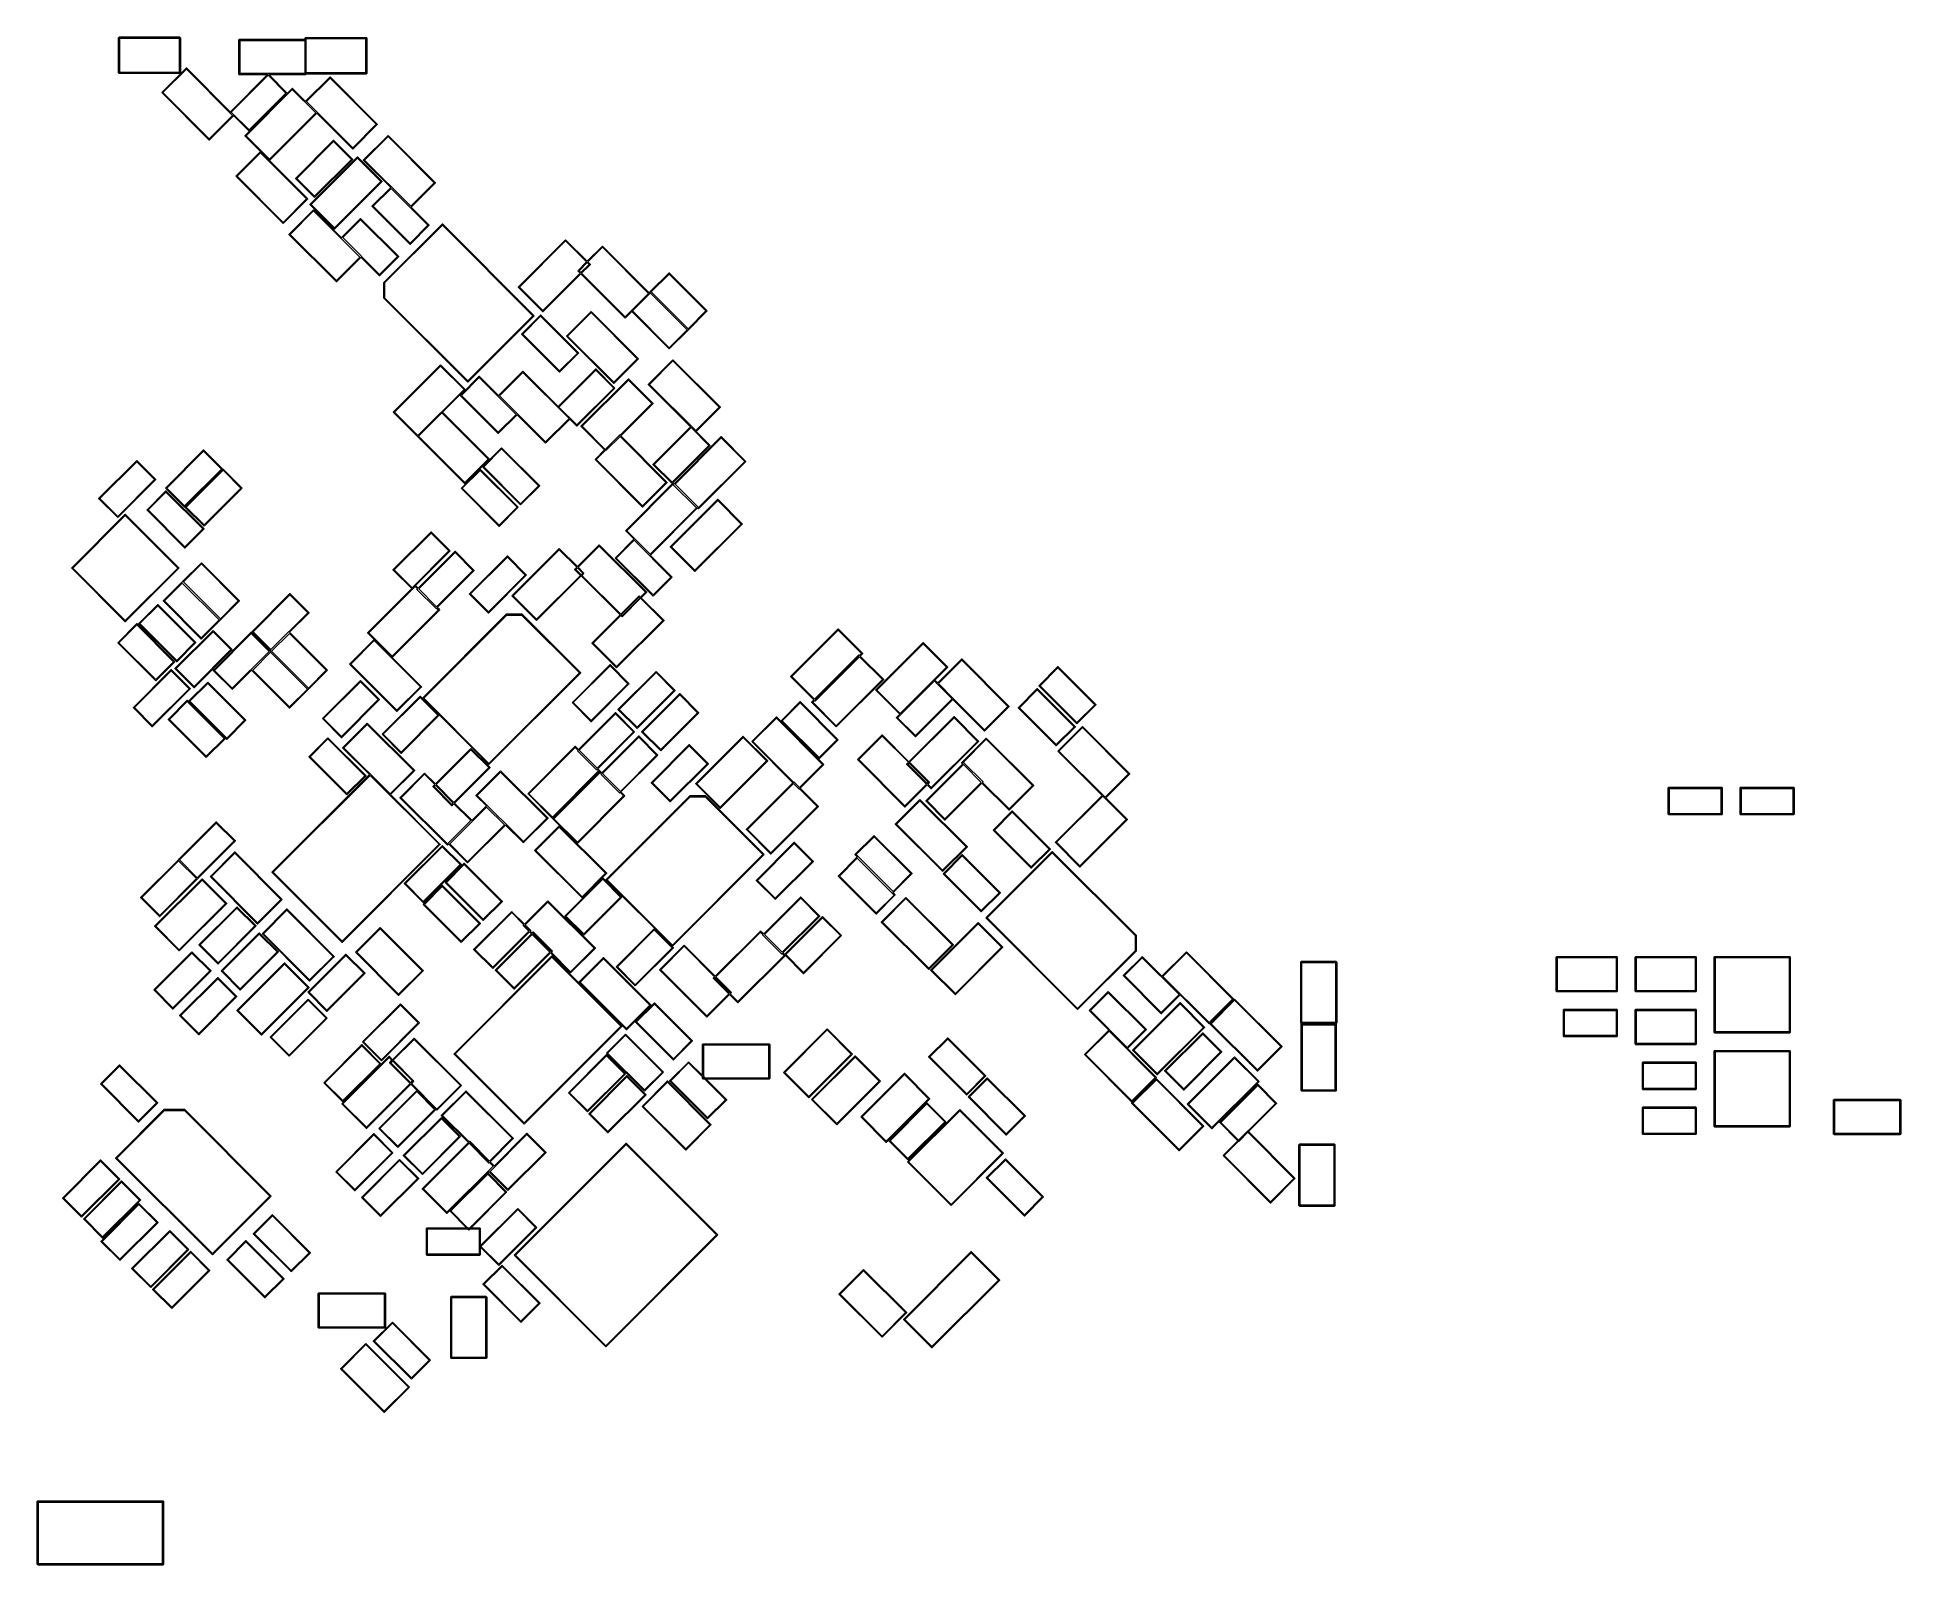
# Model space of a CAD drawing. Extents: x 4.76 to 8.85, y -5.2 to -1.84.
import ezdxf

# ---------------------------------------------------------------- set-up
doc = ezdxf.new("R2010")
doc.units = 0
doc.header["$MEASUREMENT"] = 0
doc.layers.add('BLACK', color=7, linetype='CONTINUOUS')

msp = doc.modelspace()

# ---------------------------------------------------------------- linework, layer by layer
at = {"layer": 'BLACK', "linetype": 'CONTINUOUS'}
for p, q in [((4.93609, -1.84242), (4.93637, -1.84172)), ((4.93609, -1.91958), (4.93609, -1.84242)), ((4.93637, -1.84172), (4.93707, -1.84143)), ((4.93707, -1.84143), (5.07093, -1.84143)), ((4.93806, -1.8434), (4.93806, -1.9186)), ((5.06994, -1.8434), (4.93806, -1.8434)), ((5.06994, -1.9186), (5.06994, -1.8434)), ((5.07093, -1.84143), (5.07163, -1.84172)), ((5.07163, -1.84172), (5.07191, -1.84242)), ((5.07191, -1.84242), (5.07191, -1.91958)), ((5.34609, -1.84342), (5.34637, -1.84272)), ((5.34609, -1.84661), (5.34609, -1.84342)), ((5.34637, -1.84272), (5.34707, -1.84243)), ((5.34707, -1.84243), (5.48093, -1.84243)), ((5.48093, -1.84243), (5.48163, -1.84272)), ((5.48163, -1.84272), (5.48191, -1.84342)), ((5.48191, -1.84342), (5.48191, -1.92058)), ((5.20035, -1.8476), (5.20064, -1.8469)), ((5.20035, -1.9224), (5.20035, -1.8476)), ((5.20064, -1.8469), (5.20133, -1.84661)), ((5.20133, -1.84661), (5.34609, -1.84661)), ((5.20232, -1.84858), (5.20232, -1.92142)), ((5.34602, -1.84858), (5.20232, -1.84858)), ((5.34602, -1.92142), (5.34602, -1.84858)), ((5.34806, -1.8444), (5.34806, -1.9196)), ((5.47994, -1.8444), (5.34806, -1.8444)), ((5.47994, -1.9196), (5.47994, -1.8444)), ((4.93637, -1.92028), (4.93609, -1.91958)), ((4.93707, -1.92057), (4.93637, -1.92028)), ((5.07093, -1.92057), (4.93707, -1.92057)), ((4.93806, -1.9186), (5.06994, -1.9186)), ((5.03159, -1.96244), (5.08449, -1.90954)), ((5.08518, -1.91163), (5.03368, -1.96313)), ((5.07163, -1.92028), (5.07093, -1.92057)), ((5.07191, -1.91958), (5.07163, -1.92028)), ((5.08449, -1.90954), (5.08518, -1.90926)), ((5.08518, -1.90926), (5.08588, -1.90954)), ((5.18679, -2.01324), (5.08518, -1.91163)), ((5.08588, -1.90954), (5.1817, -2.00537)), ((5.18178, -2.00518), (5.26358, -1.92339)), ((5.26488, -1.92487), (5.18387, -2.00588)), ((5.20064, -1.9231), (5.20035, -1.9224)), ((5.20133, -1.92339), (5.20064, -1.9231)), ((5.26358, -1.92339), (5.20133, -1.92339)), ((5.20232, -1.92142), (5.34602, -1.92142)), ((5.30413, -1.96412), (5.26488, -1.92487)), ((5.347, -1.92339), (5.26618, -1.92339)), ((5.26618, -1.92339), (5.30622, -1.96342)), ((5.3477, -1.9231), (5.347, -1.92339)), ((5.34799, -1.9224), (5.3477, -1.9231)), ((5.48093, -1.92157), (5.34799, -1.92157)), ((5.34799, -1.92157), (5.34799, -1.9224)), ((5.34806, -1.9196), (5.47994, -1.9196)), ((5.48163, -1.92128), (5.48093, -1.92157)), ((5.48191, -1.92058), (5.48163, -1.92128)), ((5.0313, -1.96313), (5.03159, -1.96244)), ((5.03159, -1.96383), (5.0313, -1.96313)), ((5.1346, -2.06683), (5.03159, -1.96383)), ((5.03368, -1.96313), (5.13529, -2.06475)), ((5.21436, -2.05736), (5.31736, -1.95436)), ((5.31805, -1.95644), (5.21644, -2.05805)), ((5.22312, -2.04513), (5.30413, -1.96412)), ((5.30622, -1.96482), (5.22382, -2.04722)), ((5.30622, -1.96342), (5.30651, -1.96412)), ((5.30651, -1.96412), (5.30622, -1.96482)), ((5.31736, -1.95436), (5.31805, -1.95407)), ((5.31805, -1.95407), (5.31875, -1.95436)), ((5.36956, -2.00795), (5.31805, -1.95644)), ((5.31875, -1.95436), (5.34711, -1.98271)), ((5.34736, -1.98212), (5.40025, -1.92923)), ((5.40095, -1.93132), (5.34944, -1.98282)), ((5.40025, -1.92923), (5.40095, -1.92894)), ((5.40095, -1.92894), (5.40164, -1.92923)), ((5.50256, -2.03293), (5.40095, -1.93132)), ((5.40164, -1.92923), (5.50464, -2.03223)), ((5.1817, -2.00537), (5.18178, -2.00518)), ((5.18387, -2.00588), (5.22312, -2.04513)), ((5.34711, -1.98271), (5.34736, -1.98212)), ((5.34944, -1.98282), (5.45105, -2.08443)), ((5.13529, -2.06475), (5.18679, -2.01324)), ((5.18888, -2.01394), (5.13599, -2.06683)), ((5.18896, -2.01375), (5.18888, -2.01394)), ((5.22242, -2.04722), (5.18896, -2.01375)), ((5.22312, -2.04751), (5.22242, -2.04722)), ((5.22382, -2.04722), (5.22312, -2.04751)), ((5.26795, -2.10956), (5.36956, -2.00795)), ((5.37164, -2.00864), (5.26864, -2.11164)), ((5.37189, -2.00805), (5.37164, -2.00864)), ((5.45036, -2.08652), (5.37189, -2.00805)), ((5.45105, -2.08443), (5.50256, -2.03293)), ((5.50464, -2.03362), (5.45175, -2.08652)), ((5.50464, -2.03223), (5.50493, -2.03293)), ((5.50493, -2.03293), (5.50464, -2.03362)), ((5.13529, -2.06712), (5.1346, -2.06683)), ((5.13599, -2.06683), (5.13529, -2.06712)), ((5.21407, -2.05805), (5.21436, -2.05736)), ((5.21436, -2.05875), (5.21407, -2.05805)), ((5.26725, -2.11164), (5.21436, -2.05875)), ((5.21644, -2.05805), (5.26795, -2.10956)), ((5.32578, -2.15118), (5.40818, -2.06878)), ((5.40888, -2.07087), (5.32787, -2.15188)), ((5.40818, -2.06878), (5.40888, -2.06849)), ((5.40888, -2.06849), (5.40958, -2.06878)), ((5.44813, -2.11012), (5.40888, -2.07087)), ((5.40958, -2.06878), (5.45022, -2.10942)), ((5.45105, -2.08681), (5.45036, -2.08652)), ((5.45175, -2.08652), (5.45105, -2.08681)), ((5.47493, -2.11083), (5.52783, -2.05793)), ((5.52852, -2.06002), (5.47702, -2.11152)), ((5.52783, -2.05793), (5.52852, -2.05765)), ((5.52852, -2.05765), (5.52922, -2.05793)), ((5.63014, -2.16163), (5.52852, -2.06002)), ((5.52922, -2.05793), (5.63222, -2.16094)), ((5.19436, -2.14625), (5.24725, -2.09336)), ((5.24795, -2.09544), (5.19644, -2.14695)), ((5.24725, -2.09336), (5.24795, -2.09307)), ((5.24795, -2.09307), (5.24864, -2.09336)), ((5.34956, -2.19705), (5.24795, -2.09544)), ((5.24864, -2.09336), (5.35164, -2.19636)), ((5.26795, -2.11193), (5.26725, -2.11164)), ((5.26864, -2.11164), (5.26795, -2.11193)), ((5.35736, -2.20836), (5.46036, -2.10536)), ((5.46105, -2.10744), (5.35944, -2.20905)), ((5.36712, -2.19113), (5.44813, -2.11012)), ((5.45022, -2.11082), (5.36782, -2.19322)), ((5.45022, -2.10942), (5.45051, -2.11012)), ((5.45051, -2.11012), (5.45022, -2.11082)), ((5.46036, -2.10536), (5.46105, -2.10507)), ((5.46105, -2.10507), (5.46175, -2.10536)), ((5.51256, -2.15895), (5.46105, -2.10744)), ((5.46175, -2.10536), (5.51464, -2.15825)), ((5.47465, -2.11152), (5.47493, -2.11083)), ((5.47493, -2.11222), (5.47465, -2.11152)), ((5.53447, -2.17176), (5.47493, -2.11222)), ((5.47702, -2.11152), (5.57863, -2.21314)), ((5.19407, -2.14695), (5.19436, -2.14625)), ((5.19436, -2.14764), (5.19407, -2.14695)), ((5.29736, -2.25064), (5.19436, -2.14764)), ((5.19644, -2.14695), (5.29805, -2.24856)), ((5.32549, -2.15188), (5.32578, -2.15118)), ((5.32578, -2.15258), (5.32549, -2.15188)), ((5.36642, -2.19322), (5.32578, -2.15258)), ((5.32787, -2.15188), (5.36712, -2.19113)), ((5.41095, -2.26056), (5.51256, -2.15895)), ((5.51464, -2.15964), (5.41164, -2.26264)), ((5.51464, -2.15825), (5.51493, -2.15895)), ((5.51493, -2.15895), (5.51464, -2.15964)), ((5.57863, -2.21314), (5.63014, -2.16163)), ((5.63222, -2.16233), (5.57933, -2.21522)), ((5.63222, -2.16094), (5.63251, -2.16163)), ((5.63251, -2.16163), (5.63222, -2.16233)), ((5.29805, -2.24856), (5.34956, -2.19705)), ((5.35164, -2.19775), (5.29875, -2.25064)), ((5.35164, -2.19636), (5.35193, -2.19705)), ((5.35193, -2.19705), (5.35164, -2.19775)), ((5.35707, -2.20905), (5.35736, -2.20836)), ((5.35736, -2.20975), (5.35707, -2.20905)), ((5.41025, -2.26264), (5.35736, -2.20975)), ((5.35944, -2.20905), (5.41095, -2.26056)), ((5.36712, -2.19351), (5.36642, -2.19322)), ((5.36782, -2.19322), (5.36712, -2.19351)), ((5.49349, -2.21312), (5.49378, -2.21242)), ((5.49378, -2.21242), (5.53442, -2.17178)), ((5.53512, -2.17387), (5.49587, -2.21312)), ((5.53442, -2.17178), (5.53447, -2.17176)), ((5.61613, -2.25488), (5.53512, -2.17387)), ((5.29805, -2.25093), (5.29736, -2.25064)), ((5.29875, -2.25064), (5.29805, -2.25093)), ((5.31136, -2.27425), (5.36425, -2.22136)), ((5.36495, -2.22344), (5.31344, -2.27495)), ((5.36425, -2.22136), (5.36495, -2.22107)), ((5.36495, -2.22107), (5.36564, -2.22136)), ((5.46656, -2.32505), (5.36495, -2.22344)), ((5.36564, -2.22136), (5.42655, -2.28227)), ((5.42678, -2.28142), (5.46742, -2.24078)), ((5.46812, -2.24287), (5.42887, -2.28212)), ((5.46742, -2.24078), (5.46812, -2.24049)), ((5.46812, -2.24049), (5.46882, -2.24078)), ((5.54913, -2.32388), (5.46812, -2.24287)), ((5.46882, -2.24078), (5.55122, -2.32318)), ((5.49378, -2.21382), (5.49349, -2.21312)), ((5.57618, -2.29622), (5.49378, -2.21382)), ((5.49587, -2.21312), (5.57688, -2.29413)), ((5.51941, -2.38076), (5.64747, -2.2527)), ((5.57933, -2.21522), (5.57928, -2.21524)), ((5.57928, -2.21524), (5.61822, -2.25418)), ((5.64747, -2.2527), (5.64767, -2.25262)), ((5.64747, -2.2527), (5.64747, -2.2527)), ((5.64767, -2.25262), (5.64816, -2.25241)), ((5.64816, -2.25241), (5.64886, -2.2527)), ((5.64886, -2.2527), (5.8493, -2.45314)), ((5.31107, -2.27495), (5.31136, -2.27425)), ((5.31136, -2.27564), (5.31107, -2.27495)), ((5.41436, -2.37864), (5.31136, -2.27564)), ((5.31344, -2.27495), (5.41505, -2.37656)), ((5.41095, -2.26293), (5.41025, -2.26264)), ((5.41164, -2.26264), (5.41095, -2.26293)), ((5.42649, -2.28212), (5.42678, -2.28142)), ((5.42655, -2.28227), (5.42649, -2.28212)), ((5.42887, -2.28212), (5.50988, -2.36313)), ((5.64816, -2.25479), (5.52109, -2.38187)), ((5.57688, -2.29413), (5.61613, -2.25488)), ((5.61822, -2.25558), (5.57758, -2.29622)), ((5.61822, -2.25418), (5.61851, -2.25488)), ((5.61851, -2.25488), (5.61822, -2.25558)), ((5.84721, -2.45384), (5.64816, -2.25479)), ((5.81536, -2.39036), (5.91836, -2.28736)), ((5.91905, -2.28944), (5.81744, -2.39105)), ((5.91836, -2.28736), (5.91905, -2.28707)), ((5.91905, -2.28707), (5.91975, -2.28736)), ((5.96511, -2.3355), (5.91905, -2.28944)), ((5.91975, -2.28736), (5.9665, -2.3341)), ((5.41505, -2.37656), (5.46656, -2.32505)), ((5.46864, -2.32575), (5.41575, -2.37864)), ((5.46893, -2.32505), (5.46864, -2.32575)), ((5.50918, -2.36522), (5.46887, -2.32491)), ((5.46887, -2.32491), (5.46893, -2.32505)), ((5.50988, -2.36313), (5.54913, -2.32388)), ((5.55122, -2.32458), (5.51058, -2.36522)), ((5.55122, -2.32318), (5.55151, -2.32388)), ((5.55143, -2.32407), (5.55122, -2.32458)), ((5.55151, -2.32388), (5.55143, -2.32407)), ((5.57688, -2.29651), (5.57618, -2.29622)), ((5.57758, -2.29622), (5.57688, -2.29651)), ((5.94636, -2.35425), (5.96511, -2.3355)), ((5.9665, -2.3341), (5.99925, -2.30136)), ((5.99995, -2.30344), (5.96789, -2.3355)), ((5.96789, -2.3355), (5.97264, -2.34025)), ((5.99925, -2.30136), (5.99995, -2.30107)), ((5.99995, -2.30107), (6.00064, -2.30136)), ((6.10135, -2.40485), (5.99995, -2.30344)), ((6.00064, -2.30136), (6.10275, -2.40346)), ((5.50988, -2.36551), (5.50918, -2.36522)), ((5.51058, -2.36522), (5.50988, -2.36551)), ((5.86895, -2.44256), (5.95111, -2.36039)), ((5.9525, -2.36179), (5.86964, -2.44464)), ((5.94607, -2.35495), (5.94636, -2.35425)), ((5.94636, -2.35564), (5.94607, -2.35495)), ((5.95111, -2.36039), (5.94636, -2.35564)), ((5.9665, -2.33689), (5.94844, -2.35495)), ((5.94844, -2.35495), (5.9525, -2.359)), ((5.9525, -2.359), (5.97056, -2.34095)), ((6.04936, -2.45864), (5.9525, -2.36179)), ((5.97264, -2.34164), (5.95389, -2.36039)), ((5.95389, -2.36039), (6.05005, -2.45656)), ((5.97056, -2.34095), (5.9665, -2.33689)), ((5.97264, -2.34025), (5.97293, -2.34095)), ((5.97293, -2.34095), (5.97264, -2.34164)), ((6.10521, -2.40085), (6.14585, -2.36021)), ((6.14655, -2.36229), (6.10729, -2.40155)), ((6.14585, -2.36021), (6.14655, -2.35992)), ((6.14655, -2.35992), (6.14724, -2.36021)), ((6.22756, -2.4433), (6.14655, -2.36229)), ((6.14724, -2.36021), (6.22964, -2.44261)), ((5.41505, -2.37893), (5.41436, -2.37864)), ((5.41575, -2.37864), (5.41505, -2.37893)), ((5.51912, -2.38146), (5.51941, -2.38076)), ((5.51912, -2.41486), (5.51912, -2.38146)), ((5.51941, -2.41556), (5.51912, -2.41486)), ((5.70314, -2.5993), (5.51941, -2.41556)), ((5.52109, -2.38187), (5.52109, -2.41446)), ((5.52109, -2.41446), (5.70384, -2.59721)), ((5.81507, -2.39105), (5.81536, -2.39036)), ((5.81536, -2.39175), (5.81507, -2.39105)), ((5.86825, -2.44464), (5.81536, -2.39175)), ((5.81744, -2.39105), (5.86895, -2.44256)), ((6.06378, -2.44242), (6.10135, -2.40485)), ((6.10364, -2.40575), (6.06607, -2.44332)), ((6.10275, -2.40346), (6.10442, -2.40178)), ((6.10393, -2.40506), (6.10364, -2.40575)), ((6.10512, -2.40387), (6.10393, -2.40506)), ((6.10442, -2.40178), (6.10493, -2.40157)), ((6.10492, -2.40155), (6.10521, -2.40085)), ((6.10493, -2.40157), (6.10492, -2.40155)), ((6.18613, -2.48488), (6.10512, -2.40387)), ((6.10729, -2.40155), (6.1883, -2.48256)), ((5.70384, -2.59721), (5.84721, -2.45384)), ((5.8493, -2.45453), (5.70453, -2.5993)), ((5.82278, -2.49342), (5.86342, -2.45278)), ((5.86412, -2.45487), (5.82487, -2.49412)), ((5.8493, -2.45314), (5.8493, -2.45314)), ((5.8493, -2.45314), (5.84959, -2.45384)), ((5.84959, -2.45384), (5.8493, -2.45453)), ((5.86342, -2.45278), (5.86412, -2.45249)), ((5.86412, -2.45249), (5.86482, -2.45278)), ((5.94513, -2.53588), (5.86412, -2.45487)), ((5.86482, -2.45278), (5.94722, -2.53518)), ((5.86895, -2.44493), (5.86825, -2.44464)), ((5.86964, -2.44464), (5.86895, -2.44493)), ((5.92136, -2.49787), (5.97425, -2.44498)), ((5.97495, -2.44707), (5.92344, -2.49857)), ((5.97425, -2.44498), (5.97495, -2.44469)), ((5.97495, -2.44469), (5.97564, -2.44498)), ((6.07656, -2.54868), (5.97495, -2.44707)), ((5.97564, -2.44498), (6.07864, -2.54798)), ((6.05005, -2.45656), (6.06349, -2.44312)), ((6.06468, -2.44472), (6.05075, -2.45864)), ((6.06349, -2.44312), (6.06378, -2.44242)), ((6.14618, -2.52622), (6.06468, -2.44472)), ((6.06607, -2.44332), (6.14688, -2.52413)), ((6.1883, -2.48256), (6.22756, -2.4433)), ((6.22964, -2.444), (6.189, -2.48464)), ((6.22964, -2.44261), (6.22993, -2.4433)), ((6.22972, -2.44382), (6.22964, -2.444)), ((6.22993, -2.4433), (6.22972, -2.44382)), ((5.82249, -2.49412), (5.82278, -2.49342)), ((5.82278, -2.49482), (5.82249, -2.49412)), ((5.90518, -2.57722), (5.82278, -2.49482)), ((5.82487, -2.49412), (5.90588, -2.57513)), ((5.92107, -2.49857), (5.92136, -2.49787)), ((5.92136, -2.49926), (5.92107, -2.49857)), ((6.02436, -2.60227), (5.92136, -2.49926)), ((5.92344, -2.49857), (6.02505, -2.60018)), ((6.05005, -2.45893), (6.04936, -2.45864)), ((6.05075, -2.45864), (6.05005, -2.45893)), ((6.14688, -2.52413), (6.18613, -2.48488)), ((6.18822, -2.48558), (6.14758, -2.52622)), ((6.18851, -2.48488), (6.18822, -2.48558)), ((6.189, -2.48464), (6.1885, -2.48485)), ((6.1885, -2.48485), (6.18851, -2.48488)), ((5.90588, -2.57513), (5.94513, -2.53588)), ((5.94722, -2.53658), (5.90658, -2.57722)), ((5.94722, -2.53518), (5.94751, -2.53588)), ((5.94751, -2.53588), (5.94722, -2.53658)), ((6.14688, -2.52651), (6.14618, -2.52622)), ((6.14758, -2.52622), (6.14688, -2.52651)), ((5.54036, -2.66536), (5.64336, -2.56236)), ((5.64405, -2.56444), (5.54244, -2.66605)), ((5.64336, -2.56236), (5.64405, -2.56207)), ((5.64405, -2.56207), (5.64475, -2.56236)), ((5.69556, -2.61595), (5.64405, -2.56444)), ((5.64475, -2.56236), (5.69764, -2.61525)), ((5.77136, -2.62925), (5.82425, -2.57636)), ((5.82495, -2.57844), (5.77344, -2.62995)), ((5.82425, -2.57636), (5.82495, -2.57607)), ((5.82495, -2.57607), (5.82564, -2.57636)), ((5.92656, -2.68005), (5.82495, -2.57844)), ((5.82564, -2.57636), (5.90284, -2.65355)), ((5.90284, -2.65355), (5.98475, -2.57164)), ((5.98545, -2.57373), (5.90444, -2.65474)), ((5.90588, -2.57751), (5.90518, -2.57722)), ((5.90658, -2.57722), (5.90588, -2.57751)), ((5.98475, -2.57164), (5.98545, -2.57135)), ((5.98545, -2.57135), (5.98614, -2.57164)), ((6.0247, -2.61298), (5.98545, -2.57373)), ((5.98614, -2.57164), (6.02679, -2.61228)), ((6.02505, -2.60018), (6.07656, -2.54868)), ((6.07864, -2.54937), (6.02575, -2.60227)), ((6.07864, -2.54798), (6.07893, -2.54868)), ((6.07893, -2.54868), (6.07864, -2.54937)), ((6.10136, -2.60425), (6.15425, -2.55136)), ((6.15495, -2.55344), (6.10344, -2.60495)), ((6.15425, -2.55136), (6.15495, -2.55107)), ((6.15495, -2.55107), (6.15564, -2.55136)), ((6.25656, -2.65505), (6.15495, -2.55344)), ((6.15564, -2.55136), (6.25864, -2.65436)), ((5.59395, -2.71756), (5.69556, -2.61595)), ((5.69764, -2.61664), (5.64829, -2.666)), ((5.68778, -2.62842), (5.72842, -2.58778)), ((5.72912, -2.58987), (5.68987, -2.62912)), ((5.69764, -2.61525), (5.69793, -2.61595)), ((5.69793, -2.61595), (5.69764, -2.61664)), ((5.70384, -2.59959), (5.70314, -2.5993)), ((5.70314, -2.5993), (5.70314, -2.5993)), ((5.70453, -2.5993), (5.70384, -2.59959)), ((5.72842, -2.58778), (5.72912, -2.58749)), ((5.72912, -2.58749), (5.72982, -2.58778)), ((5.81013, -2.67088), (5.72912, -2.58987)), ((5.72982, -2.58778), (5.77133, -2.6293)), ((5.94369, -2.69399), (6.0247, -2.61298)), ((6.02679, -2.61368), (5.94438, -2.69608)), ((5.95336, -2.69636), (6.05636, -2.59336)), ((6.05705, -2.59544), (5.95544, -2.69705)), ((6.02505, -2.60256), (6.02436, -2.60227)), ((6.02575, -2.60227), (6.02505, -2.60256)), ((6.02679, -2.61228), (6.02708, -2.61298)), ((6.02708, -2.61298), (6.02679, -2.61368)), ((6.05636, -2.59336), (6.05705, -2.59307)), ((6.05705, -2.59307), (6.05775, -2.59336)), ((6.10856, -2.64695), (6.05705, -2.59544)), ((6.05775, -2.59336), (6.11064, -2.64625)), ((6.10107, -2.60495), (6.10136, -2.60425)), ((6.10136, -2.60564), (6.10107, -2.60495)), ((6.19384, -2.69812), (6.10136, -2.60564)), ((6.10344, -2.60495), (6.20505, -2.70656)), ((5.68749, -2.62912), (5.68778, -2.62842)), ((5.68778, -2.62982), (5.68749, -2.62912)), ((5.77018, -2.71222), (5.68778, -2.62982)), ((5.68987, -2.62912), (5.77088, -2.71013)), ((5.77133, -2.6293), (5.77136, -2.62925)), ((5.77344, -2.62995), (5.87505, -2.73156)), ((5.90444, -2.65474), (5.94369, -2.69399)), ((6.03875, -2.71675), (6.10856, -2.64695)), ((6.11064, -2.64764), (6.04014, -2.71814)), ((6.11064, -2.64625), (6.11093, -2.64695)), ((6.11093, -2.64695), (6.11064, -2.64764)), ((6.20505, -2.70656), (6.25656, -2.65505)), ((6.25864, -2.65575), (6.2061, -2.7083)), ((6.25864, -2.65436), (6.25893, -2.65505)), ((6.25878, -2.65543), (6.25864, -2.65575)), ((6.25893, -2.65505), (6.25878, -2.65543)), ((5.54007, -2.66605), (5.54036, -2.66536)), ((5.54036, -2.66675), (5.54007, -2.66605)), ((5.59325, -2.71964), (5.54036, -2.66675)), ((5.54244, -2.66605), (5.59395, -2.71756)), ((5.64695, -2.66744), (5.59544, -2.71895)), ((5.74856, -2.76905), (5.64695, -2.66744)), ((5.64829, -2.666), (5.75064, -2.76836)), ((5.77088, -2.71013), (5.81013, -2.67088)), ((5.81222, -2.67158), (5.77158, -2.71222)), ((5.81224, -2.67153), (5.81222, -2.67158)), ((5.87436, -2.73364), (5.81224, -2.67153)), ((5.87505, -2.73156), (5.92656, -2.68005)), ((5.92815, -2.68124), (5.87575, -2.73364)), ((5.94299, -2.69608), (5.92815, -2.68124)), ((5.94369, -2.69637), (5.94299, -2.69608)), ((5.94438, -2.69608), (5.94369, -2.69637)), ((5.95307, -2.69705), (5.95336, -2.69636)), ((5.95336, -2.69775), (5.95307, -2.69705)), ((6.00474, -2.74913), (5.95336, -2.69775)), ((5.95544, -2.69705), (6.00613, -2.74774)), ((6.11178, -2.78018), (6.19384, -2.69812)), ((6.19488, -2.69987), (6.11387, -2.78088)), ((6.23413, -2.73912), (6.19488, -2.69987)), ((5.59344, -2.71972), (5.59325, -2.71964)), ((5.69636, -2.82264), (5.59344, -2.71972)), ((5.59544, -2.71895), (5.69705, -2.82056)), ((5.73699, -2.78551), (5.77764, -2.74487)), ((5.77088, -2.71251), (5.77018, -2.71222)), ((5.77158, -2.71222), (5.77088, -2.71251)), ((5.77764, -2.74487), (5.77833, -2.74458)), ((5.77833, -2.74458), (5.77903, -2.74487)), ((5.77903, -2.74487), (5.86143, -2.82727)), ((5.87505, -2.73393), (5.87436, -2.73364)), ((5.87575, -2.73364), (5.87505, -2.73393)), ((6.00613, -2.74774), (6.03724, -2.71663)), ((6.03875, -2.71953), (6.00764, -2.75064)), ((6.03724, -2.71663), (6.03794, -2.71634)), ((6.03794, -2.71634), (6.03863, -2.71663)), ((6.03863, -2.71663), (6.03875, -2.71675)), ((6.13955, -2.82033), (6.03875, -2.71953)), ((6.04014, -2.71814), (6.14164, -2.81963)), ((6.15312, -2.82013), (6.23413, -2.73912)), ((6.23622, -2.73982), (6.15382, -2.82222)), ((6.15758, -2.82357), (6.26058, -2.72057)), ((6.26128, -2.72266), (6.15966, -2.82427)), ((6.2061, -2.7083), (6.23622, -2.73842)), ((6.23622, -2.73842), (6.23651, -2.73912)), ((6.23651, -2.73912), (6.23622, -2.73982)), ((6.26058, -2.72057), (6.26128, -2.72028)), ((6.26128, -2.72028), (6.26197, -2.72057)), ((6.31278, -2.77416), (6.26128, -2.72266)), ((6.26197, -2.72057), (6.31487, -2.77346)), ((4.89278, -2.85518), (4.97518, -2.77278)), ((4.97588, -2.77487), (4.89487, -2.85588)), ((4.97518, -2.77278), (4.97588, -2.77249)), ((4.97588, -2.77249), (4.97658, -2.77278)), ((5.01513, -2.81412), (4.97588, -2.77487)), ((4.97658, -2.77278), (5.01722, -2.81342)), ((5.03978, -2.83218), (5.12218, -2.74978)), ((5.12288, -2.75187), (5.04187, -2.83288)), ((5.12218, -2.74978), (5.12288, -2.74949)), ((5.12288, -2.74949), (5.12358, -2.74978)), ((5.16213, -2.79112), (5.12288, -2.75187)), ((5.12358, -2.74978), (5.16422, -2.79042)), ((5.69705, -2.82056), (5.74856, -2.76905)), ((5.75064, -2.76975), (5.69775, -2.82264)), ((5.7367, -2.78621), (5.73699, -2.78551)), ((5.73699, -2.7869), (5.7367, -2.78621)), ((5.77833, -2.74695), (5.73908, -2.78621)), ((5.73908, -2.78621), (5.82009, -2.86722)), ((5.75064, -2.76836), (5.75093, -2.76905)), ((5.75074, -2.76952), (5.75064, -2.76975)), ((5.75093, -2.76905), (5.75074, -2.76952)), ((5.85934, -2.82797), (5.77833, -2.74695)), ((5.98406, -2.77022), (5.98435, -2.76952)), ((5.98435, -2.77092), (5.98406, -2.77022)), ((5.98435, -2.76952), (6.00474, -2.74913)), ((6.08735, -2.87392), (5.98435, -2.77092)), ((6.00613, -2.75053), (5.98644, -2.77022)), ((5.98644, -2.77022), (6.08805, -2.87183)), ((6.00625, -2.75064), (6.00613, -2.75053)), ((6.00695, -2.75093), (6.00625, -2.75064)), ((6.00764, -2.75064), (6.00695, -2.75093)), ((6.11149, -2.78088), (6.11178, -2.78018)), ((6.11178, -2.78158), (6.11149, -2.78088)), ((6.15242, -2.82222), (6.11178, -2.78158)), ((6.11387, -2.78088), (6.15312, -2.82013)), ((6.21117, -2.87577), (6.31278, -2.77416)), ((6.31487, -2.77485), (6.21186, -2.87786)), ((6.31487, -2.77346), (6.31515, -2.77416)), ((6.31515, -2.77416), (6.31487, -2.77485)), ((4.93412, -2.89513), (5.01513, -2.81412)), ((5.01722, -2.81482), (4.93482, -2.89722)), ((5.01722, -2.81342), (5.01751, -2.81412)), ((5.01751, -2.81412), (5.01722, -2.81482)), ((5.08112, -2.87213), (5.16213, -2.79112)), ((5.16422, -2.79182), (5.08182, -2.87422)), ((5.08278, -2.87418), (5.16518, -2.79178)), ((5.16588, -2.79387), (5.08487, -2.87488)), ((5.16422, -2.79042), (5.16451, -2.79112)), ((5.16451, -2.79112), (5.16422, -2.79182)), ((5.16518, -2.79178), (5.16588, -2.79149)), ((5.16588, -2.79149), (5.16658, -2.79178)), ((5.20513, -2.83312), (5.16588, -2.79387)), ((5.16658, -2.79178), (5.20722, -2.83242)), ((5.68975, -2.83276), (5.73039, -2.79211)), ((5.73109, -2.7942), (5.69184, -2.83345)), ((5.69705, -2.82293), (5.69636, -2.82264)), ((5.69775, -2.82264), (5.69705, -2.82293)), ((5.73039, -2.79211), (5.73109, -2.79182)), ((5.73109, -2.79182), (5.73179, -2.79211)), ((5.8121, -2.87521), (5.73109, -2.7942)), ((5.73179, -2.79211), (5.81419, -2.87451)), ((5.8194, -2.86931), (5.73699, -2.7869)), ((5.86143, -2.82727), (5.86172, -2.82797)), ((6.05128, -2.92593), (6.15428, -2.82293)), ((6.15498, -2.82502), (6.05336, -2.92663)), ((6.08805, -2.87183), (6.13955, -2.82033)), ((6.14164, -2.82103), (6.08874, -2.87392)), ((6.14164, -2.81963), (6.14193, -2.82033)), ((6.14172, -2.82083), (6.14164, -2.82103)), ((6.14193, -2.82033), (6.14172, -2.82083)), ((6.15312, -2.82251), (6.15242, -2.82222)), ((6.15382, -2.82222), (6.15312, -2.82251)), ((6.15428, -2.82293), (6.15498, -2.82264)), ((6.15498, -2.82264), (6.15567, -2.82293)), ((6.20648, -2.87652), (6.15498, -2.82502)), ((6.15567, -2.82293), (6.15748, -2.82474)), ((6.15729, -2.82427), (6.15758, -2.82357)), ((6.15748, -2.82474), (6.15729, -2.82427)), ((6.15966, -2.82427), (6.21117, -2.87577)), ((4.89249, -2.85588), (4.89278, -2.85518)), ((4.89278, -2.85658), (4.89249, -2.85588)), ((4.93342, -2.89722), (4.89278, -2.85658)), ((4.89487, -2.85588), (4.93412, -2.89513)), ((4.99878, -2.88042), (5.03942, -2.83978)), ((5.04012, -2.84187), (5.00087, -2.88112)), ((5.03942, -2.83978), (5.04012, -2.83949)), ((5.03949, -2.83288), (5.03978, -2.83218)), ((5.03978, -2.83358), (5.03949, -2.83288)), ((5.08042, -2.87422), (5.03978, -2.83358)), ((5.04012, -2.83949), (5.04082, -2.83978)), ((5.12113, -2.92288), (5.04012, -2.84187)), ((5.04082, -2.83978), (5.12322, -2.92218)), ((5.04187, -2.83288), (5.08112, -2.87213)), ((5.12412, -2.91413), (5.20513, -2.83312)), ((5.20722, -2.83382), (5.12482, -2.91622)), ((5.20722, -2.83242), (5.20751, -2.83312)), ((5.20751, -2.83312), (5.20722, -2.83382)), ((5.68946, -2.83345), (5.68975, -2.83276)), ((5.68975, -2.83415), (5.68946, -2.83345)), ((5.77215, -2.91655), (5.68975, -2.83415)), ((5.69184, -2.83345), (5.77285, -2.91446)), ((5.82009, -2.86722), (5.85934, -2.82797)), ((5.86143, -2.82866), (5.82079, -2.86931)), ((5.86172, -2.82797), (5.86143, -2.82866)), ((6.1497, -2.96137), (6.25271, -2.85836)), ((6.2534, -2.86045), (6.15179, -2.96206)), ((6.25271, -2.85836), (6.2534, -2.85807)), ((6.2534, -2.85807), (6.2541, -2.85836)), ((6.3049, -2.91195), (6.2534, -2.86045)), ((6.2541, -2.85836), (6.30699, -2.91126)), ((4.8331, -3.00803), (4.95002, -2.8911)), ((4.95071, -2.89319), (4.83518, -3.00872)), ((4.93412, -2.89751), (4.93342, -2.89722)), ((4.93482, -2.89722), (4.93412, -2.89751)), ((4.95002, -2.8911), (4.95071, -2.89081)), ((4.95002, -2.8911), (4.95002, -2.8911)), ((4.95071, -2.89081), (4.95141, -2.8911)), ((5.06625, -3.00872), (4.95071, -2.89319)), ((4.95141, -2.8911), (5.06833, -3.00803)), ((4.99849, -2.88112), (4.99878, -2.88042)), ((4.99878, -2.88182), (4.99849, -2.88112)), ((5.08118, -2.96422), (4.99878, -2.88182)), ((5.00087, -2.88112), (5.08188, -2.96213)), ((5.08112, -2.87451), (5.08042, -2.87422)), ((5.08182, -2.87422), (5.08112, -2.87451)), ((5.08249, -2.87488), (5.08278, -2.87418)), ((5.08278, -2.87558), (5.08249, -2.87488)), ((5.12342, -2.91622), (5.08278, -2.87558)), ((5.08487, -2.87488), (5.12412, -2.91413)), ((5.77285, -2.91446), (5.8121, -2.87521)), ((5.81419, -2.87591), (5.77354, -2.91655)), ((5.81419, -2.87451), (5.81448, -2.87521)), ((5.81448, -2.87521), (5.81419, -2.87591)), ((5.82009, -2.86959), (5.8194, -2.86931)), ((5.82079, -2.86931), (5.82009, -2.86959)), ((6.08805, -2.87421), (6.08735, -2.87392)), ((6.08874, -2.87392), (6.08805, -2.87421)), ((6.10487, -2.97813), (6.20648, -2.87652)), ((6.20857, -2.87722), (6.10556, -2.98022)), ((6.20885, -2.87652), (6.20857, -2.87722)), ((6.21047, -2.87786), (6.20866, -2.87605)), ((6.20866, -2.87605), (6.20885, -2.87652)), ((6.21117, -2.87815), (6.21047, -2.87786)), ((6.21186, -2.87786), (6.21117, -2.87815)), ((5.08188, -2.96213), (5.12113, -2.92288)), ((5.12322, -2.92358), (5.08258, -2.96422)), ((5.12322, -2.92218), (5.12351, -2.92288)), ((5.12351, -2.92288), (5.12322, -2.92358)), ((5.12412, -2.91651), (5.12342, -2.91622)), ((5.12482, -2.91622), (5.12412, -2.91651)), ((5.54014, -3.01231), (5.62255, -2.92991)), ((5.62324, -2.93199), (5.54223, -3.01301)), ((5.62255, -2.92991), (5.62324, -2.92962)), ((5.62324, -2.92962), (5.62394, -2.92991)), ((5.66249, -2.97125), (5.62324, -2.93199)), ((5.62394, -2.92991), (5.66458, -2.97055)), ((5.77285, -2.91684), (5.77215, -2.91655)), ((5.77354, -2.91655), (5.77285, -2.91684)), ((6.02833, -2.9863), (6.06898, -2.94565)), ((6.06967, -2.94774), (6.03042, -2.98699)), ((6.05099, -2.92663), (6.05128, -2.92593)), ((6.05128, -2.92733), (6.05099, -2.92663)), ((6.06942, -2.94547), (6.05128, -2.92733)), ((6.05336, -2.92663), (6.10487, -2.97813)), ((6.06898, -2.94565), (6.06942, -2.94547)), ((6.15068, -3.02875), (6.06967, -2.94774)), ((6.20329, -3.01356), (6.3049, -2.91195)), ((6.30699, -2.91265), (6.20399, -3.01565)), ((6.30699, -2.91126), (6.30728, -2.91195)), ((6.30728, -2.91195), (6.30699, -2.91265)), ((5.08188, -2.96451), (5.08118, -2.96422)), ((5.08258, -2.96422), (5.08188, -2.96451)), ((5.58148, -3.05226), (5.66249, -2.97125)), ((5.66458, -2.97194), (5.58896, -3.04756)), ((5.59468, -3.05328), (5.67518, -2.97278)), ((5.67588, -2.97487), (5.59608, -3.05467)), ((5.66458, -2.97055), (5.66487, -2.97125)), ((5.66487, -2.97125), (5.66458, -2.97194)), ((5.67518, -2.97278), (5.67588, -2.97249)), ((5.67588, -2.97249), (5.67658, -2.97278)), ((5.71513, -3.01412), (5.67588, -2.97487)), ((5.67658, -2.97278), (5.71722, -3.01342)), ((5.70778, -3.06518), (5.79018, -2.98278)), ((5.79088, -2.98487), (5.70987, -3.06588)), ((5.79018, -2.98278), (5.79088, -2.98249)), ((5.79088, -2.98249), (5.79158, -2.98278)), ((5.83013, -3.02412), (5.79088, -2.98487)), ((5.79158, -2.98278), (5.83222, -3.02342)), ((5.80136, -3.06936), (5.90436, -2.96636)), ((5.90505, -2.96844), (5.80344, -3.07005)), ((5.90436, -2.96636), (5.90505, -2.96607)), ((5.90505, -2.96607), (5.90575, -2.96636)), ((5.94361, -3.007), (5.90505, -2.96844)), ((5.90575, -2.96636), (5.945, -3.0056)), ((5.945, -3.0056), (5.99225, -2.95836)), ((5.99295, -2.96044), (5.94639, -3.007)), ((5.99225, -2.95836), (5.99295, -2.95807)), ((5.99295, -2.95807), (5.99364, -2.95836)), ((6.09456, -3.06205), (5.99295, -2.96044)), ((5.99364, -2.95836), (6.09664, -3.06136)), ((6.02804, -2.98699), (6.02833, -2.9863)), ((6.02833, -2.98769), (6.02804, -2.98699)), ((6.11073, -3.07009), (6.02833, -2.98769)), ((6.03042, -2.98699), (6.11143, -3.06801)), ((6.10556, -2.98022), (6.10512, -2.9804)), ((6.10512, -2.9804), (6.15277, -3.02806)), ((6.14941, -2.96206), (6.1497, -2.96137)), ((6.1497, -2.96276), (6.14941, -2.96206)), ((6.2026, -3.01565), (6.1497, -2.96276)), ((6.15179, -2.96206), (6.20329, -3.01356)), ((4.83281, -3.00872), (4.8331, -3.00803)), ((4.8331, -3.00942), (4.83281, -3.00872)), ((4.95002, -3.12634), (4.8331, -3.00942)), ((4.83518, -3.00872), (4.95071, -3.12425)), ((4.95071, -3.12425), (5.06625, -3.00872)), ((5.06833, -3.00942), (4.95141, -3.12634)), ((5.06833, -3.00803), (5.06833, -3.00803)), ((5.06833, -3.00803), (5.06833, -3.00803)), ((5.06833, -3.00803), (5.06862, -3.00872)), ((5.06862, -3.00872), (5.06833, -3.00942)), ((5.07681, -3.03846), (5.11746, -2.99781)), ((5.11815, -2.9999), (5.0789, -3.03915)), ((5.11746, -2.99781), (5.11815, -2.99752)), ((5.11815, -2.99752), (5.11885, -2.99781)), ((5.19916, -3.08091), (5.11815, -2.9999)), ((5.11885, -2.99781), (5.20125, -3.08022)), ((5.53985, -3.01301), (5.54014, -3.01231)), ((5.54014, -3.0137), (5.53985, -3.01301)), ((5.58057, -3.05412), (5.54014, -3.0137)), ((5.54223, -3.01301), (5.58148, -3.05226)), ((5.63533, -3.09392), (5.71513, -3.01412)), ((5.71722, -3.01482), (5.63672, -3.09532)), ((5.71722, -3.01342), (5.71751, -3.01412)), ((5.71751, -3.01412), (5.71722, -3.01482)), ((5.74912, -3.10513), (5.83013, -3.02412)), ((5.83222, -3.02482), (5.74982, -3.10722)), ((5.83222, -3.02342), (5.83251, -3.02412)), ((5.83251, -3.02412), (5.83222, -3.02482)), ((5.85495, -3.12156), (5.95161, -3.02489)), ((5.953, -3.02629), (5.85564, -3.12364)), ((5.93907, -3.01195), (5.93936, -3.01125)), ((5.93936, -3.01264), (5.93907, -3.01195)), ((5.93936, -3.01125), (5.94361, -3.007)), ((5.95161, -3.02489), (5.93936, -3.01264)), ((5.945, -3.00839), (5.94144, -3.01195)), ((5.94144, -3.01195), (5.953, -3.0235)), ((5.95656, -3.01995), (5.945, -3.00839)), ((5.94639, -3.007), (5.95864, -3.01925)), ((5.953, -3.0235), (5.95656, -3.01995)), ((6.03871, -3.112), (5.953, -3.02629)), ((5.95864, -3.02064), (5.95439, -3.02489)), ((5.95439, -3.02489), (6.04011, -3.11061)), ((5.95864, -3.01925), (5.95893, -3.01995)), ((5.95893, -3.01995), (5.95864, -3.02064)), ((6.11143, -3.06801), (6.15068, -3.02875)), ((6.15277, -3.02945), (6.11213, -3.07009)), ((6.15277, -3.02806), (6.15306, -3.02875)), ((6.15306, -3.02875), (6.15277, -3.02945)), ((6.20329, -3.01594), (6.2026, -3.01565)), ((6.20399, -3.01565), (6.20329, -3.01594)), ((5.03478, -3.08042), (5.07542, -3.03978)), ((5.07612, -3.04187), (5.03687, -3.08112)), ((5.07542, -3.03978), (5.07612, -3.03949)), ((5.07612, -3.03949), (5.07678, -3.03976)), ((5.15713, -3.12288), (5.07612, -3.04187)), ((5.07652, -3.03915), (5.07681, -3.03846)), ((5.07678, -3.03976), (5.07652, -3.03915)), ((5.0789, -3.03915), (5.15991, -3.12016)), ((5.22978, -3.14818), (5.31218, -3.06578)), ((5.31288, -3.06787), (5.23187, -3.14888)), ((5.31218, -3.06578), (5.31288, -3.06549)), ((5.31288, -3.06549), (5.31358, -3.06578)), ((5.35213, -3.10712), (5.31288, -3.06787)), ((5.31358, -3.06578), (5.35422, -3.10642)), ((5.48435, -3.15034), (5.58057, -3.05412)), ((5.58805, -3.04943), (5.48644, -3.15104)), ((5.59329, -3.05467), (5.58805, -3.04943)), ((5.58896, -3.04756), (5.59468, -3.05328)), ((5.59249, -3.05588), (5.59278, -3.05518)), ((5.59278, -3.05658), (5.59249, -3.05588)), ((5.59278, -3.05518), (5.59329, -3.05467)), ((5.63342, -3.09722), (5.59278, -3.05658)), ((5.59608, -3.05467), (5.63533, -3.09392)), ((5.70749, -3.06588), (5.70778, -3.06518)), ((5.70778, -3.06658), (5.70749, -3.06588)), ((5.74842, -3.10722), (5.70778, -3.06658)), ((5.70987, -3.06588), (5.74912, -3.10513)), ((5.80107, -3.07005), (5.80136, -3.06936)), ((5.80136, -3.07075), (5.80107, -3.07005)), ((5.85425, -3.12364), (5.80136, -3.07075)), ((5.80344, -3.07005), (5.85495, -3.12156)), ((6.04011, -3.11061), (6.08036, -3.07036)), ((6.08105, -3.07244), (6.0415, -3.112)), ((6.08036, -3.07036), (6.08105, -3.07007)), ((6.08105, -3.07007), (6.08175, -3.07036)), ((6.08261, -3.074), (6.08105, -3.07244)), ((6.08175, -3.07036), (6.084, -3.07261)), ((6.084, -3.07261), (6.09456, -3.06205)), ((6.09664, -3.06275), (6.0854, -3.074)), ((6.09664, -3.06136), (6.09693, -3.06205)), ((6.09693, -3.06205), (6.09664, -3.06275)), ((6.11143, -3.07038), (6.11073, -3.07009)), ((6.11213, -3.07009), (6.11143, -3.07038)), ((4.98078, -3.13042), (5.02142, -3.08978)), ((5.02212, -3.09187), (4.98287, -3.13112)), ((5.02142, -3.08978), (5.02212, -3.08949)), ((5.02212, -3.08949), (5.02282, -3.08978)), ((5.10313, -3.17288), (5.02212, -3.09187)), ((5.02282, -3.08978), (5.10522, -3.17218)), ((5.03449, -3.08112), (5.03478, -3.08042)), ((5.03478, -3.08182), (5.03449, -3.08112)), ((5.11718, -3.16422), (5.03478, -3.08182)), ((5.03687, -3.08112), (5.11788, -3.16213)), ((5.15991, -3.12016), (5.19916, -3.08091)), ((5.20125, -3.08161), (5.16061, -3.12225)), ((5.20125, -3.08022), (5.20154, -3.08091)), ((5.20145, -3.08112), (5.20125, -3.08161)), ((5.20154, -3.08091), (5.20145, -3.08112)), ((5.27112, -3.18813), (5.35213, -3.10712)), ((5.35422, -3.10782), (5.31189, -3.15015)), ((5.35422, -3.10642), (5.35451, -3.10712)), ((5.35451, -3.10712), (5.35422, -3.10782)), ((5.53794, -3.20254), (5.63955, -3.10093)), ((5.64164, -3.10163), (5.53863, -3.20463)), ((5.60484, -3.29428), (5.78858, -3.11055)), ((5.78968, -3.11223), (5.60693, -3.29498)), ((5.63412, -3.09751), (5.63342, -3.09722)), ((5.63482, -3.09722), (5.63412, -3.09751)), ((5.63533, -3.09671), (5.63482, -3.09722)), ((5.63955, -3.10093), (5.63533, -3.09671)), ((5.63672, -3.09532), (5.64164, -3.10023)), ((5.64164, -3.10023), (5.64193, -3.10093)), ((5.64193, -3.10093), (5.64164, -3.10163)), ((5.74912, -3.10751), (5.74842, -3.10722)), ((5.74982, -3.10722), (5.74912, -3.10751)), ((5.78858, -3.11055), (5.78927, -3.11026)), ((5.78858, -3.11055), (5.78858, -3.11055)), ((5.78927, -3.11026), (5.82268, -3.11026)), ((5.82227, -3.11223), (5.78968, -3.11223)), ((5.94934, -3.2393), (5.82227, -3.11223)), ((5.82268, -3.11026), (5.82337, -3.11055)), ((5.82337, -3.11055), (5.95143, -3.23861)), ((5.97736, -3.17336), (6.03871, -3.112)), ((6.04011, -3.11339), (5.97944, -3.17405)), ((6.04236, -3.11564), (6.04011, -3.11339)), ((6.0415, -3.112), (6.04305, -3.11356)), ((6.04305, -3.11356), (6.08261, -3.074)), ((6.084, -3.07539), (6.04375, -3.11564)), ((6.13256, -3.12395), (6.084, -3.07539)), ((6.0854, -3.074), (6.13464, -3.12325)), ((4.93478, -3.17242), (4.97542, -3.13178)), ((4.97612, -3.13387), (4.93687, -3.17312)), ((4.95071, -3.12663), (4.95002, -3.12634)), ((4.95002, -3.12634), (4.95002, -3.12634)), ((4.95141, -3.12634), (4.95071, -3.12663)), ((4.97542, -3.13178), (4.97612, -3.13149)), ((4.97612, -3.13149), (4.97682, -3.13178)), ((5.05713, -3.21488), (4.97612, -3.13387)), ((4.97682, -3.13178), (5.05922, -3.21418)), ((4.98049, -3.13112), (4.98078, -3.13042)), ((4.98078, -3.13182), (4.98049, -3.13112)), ((5.06318, -3.21422), (4.98078, -3.13182)), ((4.98287, -3.13112), (5.06388, -3.21213)), ((5.06078, -3.22918), (5.14318, -3.14678)), ((5.14388, -3.14887), (5.06287, -3.22988)), ((5.11788, -3.16213), (5.15713, -3.12288)), ((5.15922, -3.12358), (5.11858, -3.16422)), ((5.14318, -3.14678), (5.14388, -3.14649)), ((5.14388, -3.14649), (5.14458, -3.14678)), ((5.18313, -3.18812), (5.14388, -3.14887)), ((5.14458, -3.14678), (5.18522, -3.18742)), ((5.14478, -3.23318), (5.22718, -3.15078)), ((5.22788, -3.15287), (5.14687, -3.23388)), ((5.15951, -3.12288), (5.15922, -3.12358)), ((5.15991, -3.12254), (5.15926, -3.12227)), ((5.15926, -3.12227), (5.15951, -3.12288)), ((5.16061, -3.12225), (5.15991, -3.12254)), ((5.22718, -3.15078), (5.22788, -3.15049)), ((5.22788, -3.15049), (5.22858, -3.15078)), ((5.26713, -3.19212), (5.22788, -3.15287)), ((5.22858, -3.15078), (5.26922, -3.19142)), ((5.22949, -3.14888), (5.22978, -3.14818)), ((5.22978, -3.14958), (5.22949, -3.14888)), ((5.27042, -3.19022), (5.22978, -3.14958)), ((5.23187, -3.14888), (5.27112, -3.18813)), ((5.3117, -3.15244), (5.27244, -3.1917)), ((5.39271, -3.23345), (5.3117, -3.15244)), ((5.31189, -3.15015), (5.31239, -3.15036)), ((5.31239, -3.15036), (5.39479, -3.23276)), ((5.48406, -3.15104), (5.48435, -3.15034)), ((5.48435, -3.15174), (5.48406, -3.15104)), ((5.53724, -3.20463), (5.48435, -3.15174)), ((5.48644, -3.15104), (5.53794, -3.20254)), ((5.85495, -3.12393), (5.85425, -3.12364)), ((5.85564, -3.12364), (5.85495, -3.12393)), ((6.03095, -3.22556), (6.13256, -3.12395)), ((6.13464, -3.12464), (6.03164, -3.22764)), ((6.04305, -3.11593), (6.04236, -3.11564)), ((6.04375, -3.11564), (6.04305, -3.11593)), ((6.13464, -3.12325), (6.13493, -3.12395)), ((6.13493, -3.12395), (6.13464, -3.12464)), ((6.41436, -3.24636), (6.51736, -3.14336)), ((6.51805, -3.14544), (6.41644, -3.24705)), ((6.51736, -3.14336), (6.51805, -3.14307)), ((6.51805, -3.14307), (6.51875, -3.14336)), ((6.56956, -3.19695), (6.51805, -3.14544)), ((6.51875, -3.14336), (6.57164, -3.19625)), ((4.93449, -3.17312), (4.93478, -3.17242)), ((4.93478, -3.17382), (4.93449, -3.17312)), ((5.01718, -3.25622), (4.93478, -3.17382)), ((4.93687, -3.17312), (5.01788, -3.25413)), ((5.06388, -3.21213), (5.10313, -3.17288)), ((5.10522, -3.17358), (5.06458, -3.21422)), ((5.10212, -3.26913), (5.18313, -3.18812)), ((5.18522, -3.18882), (5.10282, -3.27122)), ((5.10522, -3.17218), (5.10551, -3.17288)), ((5.10531, -3.17336), (5.10522, -3.17358)), ((5.10551, -3.17288), (5.10531, -3.17336)), ((5.11788, -3.16451), (5.11718, -3.16422)), ((5.11858, -3.16422), (5.11788, -3.16451)), ((5.18522, -3.18742), (5.18551, -3.18812)), ((5.18551, -3.18812), (5.18522, -3.18882)), ((5.18612, -3.27313), (5.26713, -3.19212)), ((5.27012, -3.19387), (5.23087, -3.23312)), ((5.26922, -3.19142), (5.26938, -3.19182)), ((5.26938, -3.19182), (5.26942, -3.19178)), ((5.26942, -3.19178), (5.27012, -3.19149)), ((5.27012, -3.19149), (5.27015, -3.1915)), ((5.35113, -3.27488), (5.27012, -3.19387)), ((5.27015, -3.1915), (5.27036, -3.191)), ((5.27036, -3.191), (5.27093, -3.19043)), ((5.27093, -3.19043), (5.27042, -3.19022)), ((5.27244, -3.1917), (5.35345, -3.27271)), ((5.44436, -3.21925), (5.49725, -3.16636)), ((5.49795, -3.16844), (5.44644, -3.21995)), ((5.49725, -3.16636), (5.49795, -3.16607)), ((5.49795, -3.16607), (5.49864, -3.16636)), ((5.59956, -3.27005), (5.49795, -3.16844)), ((5.49864, -3.16636), (5.60164, -3.26936)), ((5.97707, -3.17405), (5.97736, -3.17336)), ((5.97736, -3.17475), (5.97707, -3.17405)), ((6.03025, -3.22764), (5.97736, -3.17475)), ((5.97944, -3.17405), (6.03095, -3.22556)), ((6.60136, -3.27636), (6.70436, -3.17336)), ((6.70505, -3.17544), (6.60344, -3.27705)), ((6.70436, -3.17336), (6.70505, -3.17307)), ((6.70505, -3.17307), (6.70575, -3.17336)), ((6.75656, -3.22695), (6.70505, -3.17544)), ((6.70575, -3.17336), (6.75864, -3.22625)), ((4.96878, -3.31518), (5.05118, -3.23278)), ((5.05188, -3.23487), (4.97087, -3.31588)), ((5.01788, -3.25413), (5.05713, -3.21488)), ((5.05922, -3.21558), (5.01858, -3.25622)), ((5.05118, -3.23278), (5.05188, -3.23249)), ((5.05188, -3.23249), (5.05252, -3.23276)), ((5.09113, -3.27412), (5.05188, -3.23487)), ((5.05252, -3.23276), (5.05258, -3.23278)), ((5.05258, -3.23278), (5.09322, -3.27342)), ((5.05922, -3.21418), (5.05951, -3.21488)), ((5.05951, -3.21488), (5.05922, -3.21558)), ((5.06049, -3.22988), (5.06078, -3.22918)), ((5.06078, -3.23058), (5.06049, -3.22988)), ((5.10142, -3.27122), (5.06078, -3.23058)), ((5.06287, -3.22988), (5.10212, -3.26913)), ((5.06388, -3.21451), (5.06318, -3.21422)), ((5.06458, -3.21422), (5.06388, -3.21451)), ((5.14449, -3.23388), (5.14478, -3.23318)), ((5.14478, -3.23458), (5.14449, -3.23388)), ((5.18542, -3.27522), (5.14478, -3.23458)), ((5.14687, -3.23388), (5.18612, -3.27313)), ((5.22862, -3.23342), (5.18682, -3.27522)), ((5.22878, -3.23382), (5.22862, -3.23342)), ((5.31118, -3.31622), (5.22878, -3.23382)), ((5.23087, -3.23312), (5.31188, -3.31413)), ((5.35345, -3.27271), (5.39271, -3.23345)), ((5.39479, -3.23415), (5.35415, -3.27479)), ((5.39479, -3.23276), (5.39508, -3.23345)), ((5.39491, -3.23388), (5.39479, -3.23415)), ((5.39508, -3.23345), (5.39491, -3.23388)), ((5.44407, -3.21995), (5.44436, -3.21925)), ((5.44436, -3.22064), (5.44407, -3.21995)), ((5.54736, -3.32364), (5.44436, -3.22064)), ((5.44644, -3.21995), (5.54805, -3.32156)), ((5.53794, -3.20492), (5.53724, -3.20463)), ((5.53863, -3.20463), (5.53794, -3.20492)), ((5.93378, -3.30418), (6.01618, -3.22178)), ((6.01688, -3.22387), (5.93587, -3.30488)), ((6.01618, -3.22178), (6.01688, -3.22149)), ((6.01688, -3.22149), (6.01758, -3.22178)), ((6.05613, -3.26312), (6.01688, -3.22387)), ((6.01758, -3.22178), (6.05822, -3.26242)), ((6.03095, -3.22793), (6.03025, -3.22764)), ((6.03164, -3.22764), (6.03095, -3.22793)), ((6.03478, -3.31918), (6.11718, -3.23678)), ((6.11718, -3.23678), (6.11788, -3.23649)), ((6.11788, -3.23649), (6.11858, -3.23678)), ((6.11858, -3.23678), (6.15922, -3.27742)), ((6.46655, -3.29716), (6.56336, -3.20036)), ((6.56405, -3.20244), (6.46794, -3.29855)), ((6.46795, -3.29856), (6.56406, -3.20245)), ((6.56545, -3.20384), (6.46864, -3.30064)), ((6.56336, -3.20036), (6.56405, -3.20007)), ((6.56405, -3.20007), (6.56475, -3.20036)), ((6.56406, -3.20245), (6.56405, -3.20244)), ((6.56475, -3.20036), (6.56545, -3.20105)), ((6.56545, -3.20105), (6.56956, -3.19695)), ((6.61556, -3.25395), (6.56545, -3.20384)), ((6.57164, -3.19764), (6.56684, -3.20245)), ((6.56684, -3.20245), (6.61764, -3.25325)), ((6.57164, -3.19625), (6.57193, -3.19695)), ((6.57193, -3.19695), (6.57164, -3.19764)), ((6.65495, -3.32856), (6.75656, -3.22695)), ((6.75864, -3.22764), (6.73104, -3.25525)), ((6.7372, -3.2614), (6.78925, -3.20936)), ((6.78995, -3.21144), (6.73859, -3.2628)), ((6.75864, -3.22625), (6.75893, -3.22695)), ((6.75893, -3.22695), (6.75864, -3.22764)), ((6.78925, -3.20936), (6.78995, -3.20907)), ((6.78995, -3.20907), (6.79064, -3.20936)), ((6.89156, -3.31305), (6.78995, -3.21144)), ((6.79064, -3.20936), (6.89364, -3.31236)), ((6.96021, -3.26685), (7.00085, -3.22621)), ((7.00155, -3.22829), (6.96229, -3.26755)), ((7.00085, -3.22621), (7.00155, -3.22592)), ((7.00155, -3.22592), (7.00224, -3.22621)), ((7.08256, -3.3093), (7.00155, -3.22829)), ((7.00224, -3.22621), (7.08464, -3.30861)), ((5.01012, -3.35513), (5.09113, -3.27412)), ((5.09322, -3.27482), (5.01082, -3.35722)), ((5.01788, -3.25651), (5.01718, -3.25622)), ((5.01858, -3.25622), (5.01788, -3.25651)), ((5.09074, -3.30106), (5.13139, -3.26041)), ((5.13208, -3.2625), (5.09283, -3.30175)), ((5.09322, -3.27342), (5.09351, -3.27412)), ((5.09351, -3.27412), (5.09322, -3.27482)), ((5.10212, -3.27151), (5.10142, -3.27122)), ((5.10282, -3.27122), (5.10212, -3.27151)), ((5.13139, -3.26041), (5.13208, -3.26012)), ((5.13208, -3.26012), (5.13278, -3.26041)), ((5.21309, -3.34351), (5.13208, -3.2625)), ((5.13278, -3.26041), (5.21518, -3.34281)), ((5.18612, -3.27551), (5.18542, -3.27522)), ((5.18682, -3.27522), (5.18612, -3.27551)), ((5.31188, -3.31413), (5.35113, -3.27488)), ((5.35322, -3.27558), (5.31258, -3.31622)), ((5.35341, -3.27511), (5.35322, -3.27558)), ((5.35343, -3.27507), (5.35341, -3.27511)), ((5.35345, -3.27508), (5.35343, -3.27507)), ((5.35415, -3.27479), (5.35345, -3.27508)), ((5.38478, -3.33918), (5.46718, -3.25678)), ((5.46788, -3.25887), (5.38687, -3.33988)), ((5.46718, -3.25678), (5.46788, -3.25649)), ((5.46788, -3.25649), (5.46858, -3.25678)), ((5.50713, -3.29812), (5.46788, -3.25887)), ((5.46858, -3.25678), (5.50922, -3.29742)), ((5.54805, -3.32156), (5.59956, -3.27005)), ((5.60164, -3.27075), (5.54875, -3.32364)), ((5.60164, -3.26936), (5.60193, -3.27005)), ((5.60174, -3.27052), (5.60164, -3.27075)), ((5.60193, -3.27005), (5.60174, -3.27052)), ((5.7503, -3.43835), (5.94934, -3.2393)), ((5.95143, -3.24), (5.75099, -3.44044)), ((5.95143, -3.23861), (5.95172, -3.2393)), ((5.95172, -3.2393), (5.95143, -3.24)), ((5.95143, -3.24), (5.95143, -3.24)), ((5.97512, -3.34413), (6.05613, -3.26312)), ((6.05822, -3.26382), (5.97582, -3.34622)), ((6.11788, -3.23887), (6.03687, -3.31988)), ((6.05822, -3.26242), (6.05851, -3.26312)), ((6.05851, -3.26312), (6.05822, -3.26382)), ((6.15713, -3.27812), (6.11788, -3.23887)), ((6.15922, -3.27742), (6.15951, -3.27812)), ((6.41407, -3.24705), (6.41436, -3.24636)), ((6.41436, -3.24775), (6.41407, -3.24705)), ((6.46516, -3.29855), (6.41436, -3.24775)), ((6.41644, -3.24705), (6.46655, -3.29716)), ((6.51395, -3.35556), (6.61556, -3.25395)), ((6.61764, -3.25464), (6.51464, -3.35764)), ((6.60107, -3.27705), (6.60136, -3.27636)), ((6.60136, -3.27775), (6.60107, -3.27705)), ((6.65378, -3.33018), (6.60136, -3.27775)), ((6.60344, -3.27705), (6.65495, -3.32856)), ((6.61764, -3.25325), (6.61793, -3.25395)), ((6.61793, -3.25395), (6.61764, -3.25464)), ((6.72988, -3.25687), (6.64887, -3.33788)), ((6.73615, -3.26313), (6.72988, -3.25687)), ((6.73104, -3.25525), (6.7372, -3.2614)), ((6.73636, -3.26364), (6.73615, -3.26313)), ((6.76898, -3.29627), (6.73636, -3.26364)), ((6.73859, -3.2628), (6.77122, -3.29542)), ((6.91481, -3.31546), (6.95546, -3.27481)), ((6.95615, -3.2769), (6.9169, -3.31615)), ((6.95546, -3.27481), (6.95615, -3.27452)), ((6.95615, -3.27452), (6.95685, -3.27481)), ((7.03716, -3.35791), (6.95615, -3.2769)), ((6.95685, -3.27481), (7.03925, -3.35722)), ((6.95992, -3.26755), (6.96021, -3.26685)), ((6.96021, -3.26824), (6.95992, -3.26755)), ((7.04261, -3.35064), (6.96021, -3.26824)), ((6.96229, -3.26755), (7.0433, -3.34856)), ((4.96849, -3.31588), (4.96878, -3.31518)), ((4.96878, -3.31658), (4.96849, -3.31588)), ((5.00942, -3.35722), (4.96878, -3.31658)), ((4.97087, -3.31588), (5.01012, -3.35513)), ((5.04574, -3.34106), (5.08639, -3.30041)), ((5.08708, -3.3025), (5.04783, -3.34175)), ((5.08639, -3.30041), (5.08708, -3.30012)), ((5.08708, -3.30012), (5.08778, -3.30041)), ((5.16809, -3.38351), (5.08708, -3.3025)), ((5.08778, -3.30041), (5.17018, -3.38281)), ((5.09045, -3.30175), (5.09074, -3.30106)), ((5.09074, -3.30245), (5.09045, -3.30175)), ((5.17314, -3.38485), (5.09074, -3.30245)), ((5.09283, -3.30175), (5.17384, -3.38276)), ((5.31188, -3.31651), (5.31118, -3.31622)), ((5.31258, -3.31622), (5.31188, -3.31651)), ((5.42612, -3.37913), (5.50713, -3.29812)), ((5.50922, -3.29882), (5.42682, -3.38122)), ((5.50922, -3.29742), (5.50951, -3.29812)), ((5.50951, -3.29812), (5.50922, -3.29882)), ((5.51601, -3.37373), (5.59841, -3.29133)), ((5.59911, -3.29341), (5.5181, -3.37443)), ((5.59841, -3.29133), (5.59911, -3.29104)), ((5.59911, -3.29104), (5.59981, -3.29133)), ((5.63836, -3.33267), (5.59911, -3.29341)), ((5.59981, -3.29133), (5.64045, -3.33197)), ((5.60455, -3.29498), (5.60484, -3.29428)), ((5.60484, -3.29567), (5.60455, -3.29498)), ((5.7496, -3.44044), (5.60484, -3.29567)), ((5.60693, -3.29498), (5.7503, -3.43835)), ((5.93349, -3.30488), (5.93378, -3.30418)), ((5.93378, -3.30558), (5.93349, -3.30488)), ((5.97442, -3.34622), (5.93378, -3.30558)), ((5.93587, -3.30488), (5.97512, -3.34413)), ((6.07612, -3.35913), (6.15713, -3.27812)), ((6.15922, -3.27882), (6.07682, -3.36122)), ((6.08678, -3.36818), (6.16918, -3.28578)), ((6.16988, -3.28787), (6.08887, -3.36888)), ((6.15951, -3.27812), (6.15922, -3.27882)), ((6.16918, -3.28578), (6.16988, -3.28549)), ((6.16988, -3.28549), (6.17058, -3.28578)), ((6.20913, -3.32712), (6.16988, -3.28787)), ((6.17058, -3.28578), (6.21122, -3.32642)), ((6.39336, -3.344), (6.434, -3.30336)), ((6.4347, -3.30544), (6.39544, -3.3447)), ((6.434, -3.30336), (6.4347, -3.30307)), ((6.4347, -3.30307), (6.43539, -3.30336)), ((6.51571, -3.38645), (6.4347, -3.30544)), ((6.43539, -3.30336), (6.51779, -3.38576)), ((6.46007, -3.30405), (6.46036, -3.30336)), ((6.46036, -3.30475), (6.46007, -3.30405)), ((6.46036, -3.30336), (6.46516, -3.29855)), ((6.51325, -3.35764), (6.46036, -3.30475)), ((6.46655, -3.29995), (6.46244, -3.30405)), ((6.46244, -3.30405), (6.51395, -3.35556)), ((6.46725, -3.30064), (6.46655, -3.29995)), ((6.46795, -3.30093), (6.46725, -3.30064)), ((6.46794, -3.29855), (6.46795, -3.29856)), ((6.46864, -3.30064), (6.46795, -3.30093)), ((6.68812, -3.37713), (6.76898, -3.29627)), ((6.77038, -3.29766), (6.68882, -3.37922)), ((6.83936, -3.36664), (6.77038, -3.29766)), ((6.77122, -3.29542), (6.77143, -3.29593)), ((6.77143, -3.29593), (6.84005, -3.36456)), ((6.84005, -3.36456), (6.89156, -3.31305)), ((6.89364, -3.31375), (6.84075, -3.36664)), ((6.89364, -3.31236), (6.89393, -3.31305)), ((6.89393, -3.31305), (6.89364, -3.31375)), ((6.91452, -3.31615), (6.91481, -3.31546)), ((6.91481, -3.31685), (6.91452, -3.31615)), ((6.99722, -3.39925), (6.91481, -3.31685)), ((6.9169, -3.31615), (6.99791, -3.39716)), ((7.0433, -3.34856), (7.08256, -3.3093)), ((7.08464, -3.31), (7.044, -3.35064)), ((7.08464, -3.30861), (7.08493, -3.3093)), ((7.08493, -3.3093), (7.08464, -3.31)), ((5.01012, -3.35751), (5.00942, -3.35722)), ((5.01082, -3.35722), (5.01012, -3.35751)), ((5.04545, -3.34175), (5.04574, -3.34106)), ((5.04574, -3.34245), (5.04545, -3.34175)), ((5.12814, -3.42485), (5.04574, -3.34245)), ((5.04783, -3.34175), (5.12884, -3.42276)), ((5.17384, -3.38276), (5.21309, -3.34351)), ((5.21518, -3.34421), (5.17454, -3.38485)), ((5.21518, -3.34281), (5.21547, -3.34351)), ((5.21539, -3.34371), (5.21518, -3.34421)), ((5.21547, -3.34351), (5.21539, -3.34371)), ((5.38449, -3.33988), (5.38478, -3.33918)), ((5.38478, -3.34058), (5.38449, -3.33988)), ((5.42542, -3.38122), (5.38478, -3.34058)), ((5.38687, -3.33988), (5.42612, -3.37913)), ((5.42923, -3.40338), (5.48212, -3.35049)), ((5.48282, -3.35258), (5.43132, -3.40408)), ((5.48212, -3.35049), (5.48282, -3.3502)), ((5.48282, -3.3502), (5.48352, -3.35049)), ((5.58443, -3.45419), (5.48282, -3.35258)), ((5.48352, -3.35049), (5.58652, -3.45349)), ((5.54805, -3.32393), (5.54736, -3.32364)), ((5.54875, -3.32364), (5.54805, -3.32393)), ((5.55735, -3.41368), (5.63836, -3.33267)), ((5.64045, -3.33336), (5.55805, -3.41577)), ((5.64045, -3.33197), (5.64074, -3.33267)), ((5.64074, -3.33267), (5.64045, -3.33336)), ((5.9475, -3.4081), (6.02806, -3.32754)), ((6.02875, -3.32963), (5.94889, -3.40949)), ((5.97512, -3.34651), (5.97442, -3.34622)), ((5.97582, -3.34622), (5.97512, -3.34651)), ((6.02806, -3.32754), (6.02875, -3.32726)), ((6.02875, -3.32726), (6.02945, -3.32754)), ((6.06801, -3.36888), (6.02875, -3.32963)), ((6.02945, -3.32754), (6.07009, -3.36819)), ((6.03449, -3.31988), (6.03478, -3.31918)), ((6.03478, -3.32058), (6.03449, -3.31988)), ((6.07542, -3.36122), (6.03478, -3.32058)), ((6.03687, -3.31988), (6.07612, -3.35913)), ((6.12812, -3.40813), (6.20913, -3.32712)), ((6.21122, -3.32782), (6.12882, -3.41022)), ((6.21122, -3.32642), (6.21151, -3.32712)), ((6.21151, -3.32712), (6.21122, -3.32782)), ((6.32893, -3.38983), (6.38183, -3.33693)), ((6.38252, -3.33902), (6.33102, -3.39052)), ((6.38183, -3.33693), (6.38252, -3.33665)), ((6.38252, -3.33665), (6.38322, -3.33693)), ((6.48414, -3.44063), (6.38252, -3.33902)), ((6.38322, -3.33693), (6.48622, -3.43994)), ((6.39307, -3.3447), (6.39336, -3.344)), ((6.39336, -3.34539), (6.39307, -3.3447)), ((6.47576, -3.42779), (6.39336, -3.34539)), ((6.39544, -3.3447), (6.47645, -3.42571)), ((6.51395, -3.35793), (6.51325, -3.35764)), ((6.51464, -3.35764), (6.51395, -3.35793)), ((6.64649, -3.33788), (6.64678, -3.33718)), ((6.64678, -3.33858), (6.64649, -3.33788)), ((6.64678, -3.33718), (6.65378, -3.33018)), ((6.68742, -3.37922), (6.64678, -3.33858)), ((6.64887, -3.33788), (6.68812, -3.37713)), ((6.674, -3.43471), (6.77236, -3.33636)), ((6.77305, -3.33844), (6.67539, -3.43611)), ((6.77236, -3.33636), (6.77305, -3.33607)), ((6.77305, -3.33607), (6.77375, -3.33636)), ((6.82456, -3.38995), (6.77305, -3.33844)), ((6.77375, -3.33636), (6.82664, -3.38925)), ((6.99791, -3.39716), (7.03716, -3.35791)), ((7.03925, -3.35861), (6.99861, -3.39925)), ((7.00178, -3.41067), (7.05467, -3.35778)), ((7.05537, -3.35986), (7.00386, -3.41137)), ((7.03925, -3.35722), (7.03954, -3.35791)), ((7.03931, -3.35847), (7.03925, -3.35861)), ((7.03954, -3.35791), (7.03931, -3.35847)), ((7.0433, -3.35093), (7.04261, -3.35064)), ((7.044, -3.35064), (7.0433, -3.35093)), ((7.05467, -3.35778), (7.05537, -3.35749)), ((7.05537, -3.35749), (7.05606, -3.35778)), ((7.15698, -3.46148), (7.05537, -3.35986)), ((7.05606, -3.35778), (7.15907, -3.46078)), ((5.12884, -3.42276), (5.16809, -3.38351)), ((5.17018, -3.38421), (5.12954, -3.42485)), ((5.17018, -3.38281), (5.17047, -3.38351)), ((5.17024, -3.38405), (5.17018, -3.38421)), ((5.17047, -3.38351), (5.17024, -3.38405)), ((5.17384, -3.38514), (5.17314, -3.38485)), ((5.17454, -3.38485), (5.17384, -3.38514)), ((5.3551, -3.42331), (5.39575, -3.38266)), ((5.39644, -3.38475), (5.35719, -3.424)), ((5.39575, -3.38266), (5.39644, -3.38237)), ((5.39644, -3.38237), (5.39714, -3.38266)), ((5.47745, -3.46576), (5.39644, -3.38475)), ((5.39714, -3.38266), (5.47954, -3.46507)), ((5.42612, -3.38151), (5.42542, -3.38122)), ((5.42682, -3.38122), (5.42612, -3.38151)), ((5.51572, -3.37443), (5.51601, -3.37373)), ((5.51601, -3.37512), (5.51572, -3.37443)), ((5.55666, -3.41577), (5.51601, -3.37512)), ((5.5181, -3.37443), (5.55735, -3.41368)), ((5.98814, -3.44875), (6.06801, -3.36888)), ((6.07009, -3.36958), (5.98954, -3.45014)), ((5.99868, -3.45928), (6.07924, -3.37873)), ((6.07993, -3.38081), (6.00007, -3.46068)), ((6.07009, -3.36819), (6.07038, -3.36888)), ((6.07038, -3.36888), (6.07009, -3.36958)), ((6.07612, -3.36151), (6.07542, -3.36122)), ((6.07682, -3.36122), (6.07612, -3.36151)), ((6.07924, -3.37873), (6.07993, -3.37844)), ((6.07993, -3.37844), (6.08063, -3.37873)), ((6.11919, -3.42007), (6.07993, -3.38081)), ((6.08063, -3.37873), (6.12127, -3.41937)), ((6.08649, -3.36888), (6.08678, -3.36818)), ((6.08678, -3.36958), (6.08649, -3.36888)), ((6.12742, -3.41022), (6.08678, -3.36958)), ((6.08887, -3.36888), (6.12812, -3.40813)), ((6.10778, -3.48018), (6.19018, -3.39778)), ((6.19088, -3.39987), (6.10987, -3.48088)), ((6.19018, -3.39778), (6.19088, -3.39749)), ((6.19088, -3.39749), (6.19158, -3.39778)), ((6.23013, -3.43912), (6.19088, -3.39987)), ((6.19158, -3.39778), (6.23222, -3.43842)), ((6.20536, -3.48236), (6.30836, -3.37936)), ((6.30905, -3.38144), (6.20744, -3.48305)), ((6.30836, -3.37936), (6.30905, -3.37907)), ((6.30905, -3.37907), (6.30975, -3.37936)), ((6.36056, -3.43295), (6.30905, -3.38144)), ((6.30975, -3.37936), (6.36264, -3.43225)), ((6.32865, -3.39052), (6.32893, -3.38983)), ((6.32893, -3.39122), (6.32865, -3.39052)), ((6.41871, -3.481), (6.32893, -3.39122)), ((6.33102, -3.39052), (6.42018, -3.47968)), ((6.47645, -3.42571), (6.51571, -3.38645)), ((6.51779, -3.38715), (6.47715, -3.42779)), ((6.51779, -3.38576), (6.51808, -3.38645)), ((6.51808, -3.38645), (6.51779, -3.38715)), ((6.56136, -3.42925), (6.61425, -3.37636)), ((6.61495, -3.37844), (6.56344, -3.42995)), ((6.61425, -3.37636), (6.61495, -3.37607)), ((6.61495, -3.37607), (6.61564, -3.37636)), ((6.67261, -3.43611), (6.61495, -3.37844)), ((6.61564, -3.37636), (6.674, -3.43471)), ((6.68812, -3.37951), (6.68742, -3.37922)), ((6.68882, -3.37922), (6.68812, -3.37951)), ((6.72295, -3.49156), (6.82456, -3.38995)), ((6.82664, -3.39064), (6.72364, -3.49364)), ((6.79036, -3.43625), (6.84325, -3.38336)), ((6.84395, -3.38544), (6.79244, -3.43695)), ((6.82664, -3.38925), (6.82693, -3.38995)), ((6.82693, -3.38995), (6.82664, -3.39064)), ((6.84005, -3.36693), (6.83936, -3.36664)), ((6.84075, -3.36664), (6.84005, -3.36693)), ((6.84325, -3.38336), (6.84395, -3.38307)), ((6.84395, -3.38307), (6.84464, -3.38336)), ((6.94556, -3.48705), (6.84395, -3.38544)), ((6.84464, -3.38336), (6.94764, -3.48636)), ((6.99791, -3.39954), (6.99722, -3.39925)), ((6.99861, -3.39925), (6.99791, -3.39954)), ((5.12884, -3.42514), (5.12814, -3.42485)), ((5.12954, -3.42485), (5.12884, -3.42514)), ((5.35481, -3.424), (5.3551, -3.42331)), ((5.3551, -3.4247), (5.35481, -3.424)), ((5.43751, -3.5071), (5.3551, -3.4247)), ((5.35719, -3.424), (5.4382, -3.50501)), ((5.42894, -3.40408), (5.42923, -3.40338)), ((5.42923, -3.40477), (5.42894, -3.40408)), ((5.48768, -3.46322), (5.42923, -3.40477)), ((5.43132, -3.40408), (5.53293, -3.50569)), ((5.55735, -3.41605), (5.55666, -3.41577)), ((5.55805, -3.41577), (5.55735, -3.41605)), ((5.63281, -3.48366), (5.71018, -3.40628)), ((5.71088, -3.40837), (5.6342, -3.48505)), ((5.71018, -3.40628), (5.71088, -3.406)), ((5.71088, -3.406), (5.71158, -3.40628)), ((5.75013, -3.44762), (5.71088, -3.40837)), ((5.71158, -3.40628), (5.75222, -3.44693)), ((5.7498, -3.44052), (5.7496, -3.44044)), ((5.7496, -3.44044), (5.7496, -3.44044)), ((5.7503, -3.44073), (5.7498, -3.44052)), ((5.75099, -3.44044), (5.7503, -3.44073)), ((5.83636, -3.50436), (5.93936, -3.40136)), ((5.94005, -3.40344), (5.83844, -3.50505)), ((5.93936, -3.40136), (5.94005, -3.40107)), ((5.94005, -3.40107), (5.94075, -3.40136)), ((5.94611, -3.40949), (5.94005, -3.40344)), ((5.94075, -3.40136), (5.9475, -3.4081)), ((5.94537, -3.41064), (5.94565, -3.40995)), ((5.94565, -3.41134), (5.94537, -3.41064)), ((5.94565, -3.40995), (5.94611, -3.40949)), ((5.9863, -3.45198), (5.94565, -3.41134)), ((5.94889, -3.40949), (5.98814, -3.44875)), ((6.03932, -3.49993), (6.11919, -3.42007)), ((6.12127, -3.42076), (6.04072, -3.50132)), ((6.12127, -3.41937), (6.12156, -3.42007)), ((6.12156, -3.42007), (6.12127, -3.42076)), ((6.12812, -3.41051), (6.12742, -3.41022)), ((6.12882, -3.41022), (6.12812, -3.41051)), ((6.14912, -3.52013), (6.23013, -3.43912)), ((6.23222, -3.43982), (6.14982, -3.52222)), ((6.23222, -3.43842), (6.23251, -3.43912)), ((6.23251, -3.43912), (6.23222, -3.43982)), ((6.25895, -3.53456), (6.36056, -3.43295)), ((6.36264, -3.43364), (6.25964, -3.53664)), ((6.36264, -3.43225), (6.36293, -3.43295)), ((6.36293, -3.43295), (6.36264, -3.43364)), ((6.43316, -3.49161), (6.48414, -3.44063)), ((6.48622, -3.44133), (6.43455, -3.493)), ((6.47645, -3.42808), (6.47576, -3.42779)), ((6.47715, -3.42779), (6.47645, -3.42808)), ((6.48622, -3.43994), (6.48651, -3.44063)), ((6.48651, -3.44063), (6.48622, -3.44133)), ((6.56107, -3.42995), (6.56136, -3.42925)), ((6.56136, -3.43064), (6.56107, -3.42995)), ((6.66436, -3.53364), (6.56136, -3.43064)), ((6.56344, -3.42995), (6.66505, -3.53156)), ((6.66907, -3.44005), (6.66936, -3.43936)), ((6.66936, -3.44075), (6.66907, -3.44005)), ((6.66936, -3.43936), (6.67261, -3.43611)), ((6.71261, -3.484), (6.66936, -3.44075)), ((6.674, -3.4375), (6.67144, -3.44005)), ((6.67144, -3.44005), (6.714, -3.48261)), ((6.71656, -3.48005), (6.674, -3.4375)), ((6.67539, -3.43611), (6.71864, -3.47936)), ((6.71178, -3.52018), (6.79234, -3.43962)), ((6.79373, -3.44102), (6.71387, -3.52088)), ((6.79007, -3.43695), (6.79036, -3.43625)), ((6.79036, -3.43764), (6.79007, -3.43695)), ((6.79234, -3.43962), (6.79036, -3.43764)), ((6.79244, -3.43695), (6.79373, -3.43823)), ((6.79373, -3.43823), (6.79418, -3.43778)), ((6.83298, -3.48027), (6.79373, -3.44102)), ((6.79418, -3.43778), (6.79488, -3.43749)), ((6.79488, -3.43749), (6.79558, -3.43778)), ((6.79558, -3.43778), (6.83622, -3.47842)), ((7.00149, -3.41137), (7.00178, -3.41067)), ((7.00178, -3.41206), (7.00149, -3.41137)), ((7.09871, -3.509), (7.00178, -3.41206)), ((7.00386, -3.41137), (7.10548, -3.51298)), ((5.27392, -3.67699), (5.48768, -3.46322)), ((5.48897, -3.46472), (5.27601, -3.67768)), ((5.4382, -3.50501), (5.47745, -3.46576)), ((5.47954, -3.46646), (5.4389, -3.5071)), ((5.47954, -3.46507), (5.47983, -3.46576)), ((5.47983, -3.46576), (5.47954, -3.46646)), ((5.64069, -3.61644), (5.48897, -3.46472)), ((5.53293, -3.50569), (5.58443, -3.45419)), ((5.58652, -3.45488), (5.53422, -3.50718)), ((5.55521, -3.51325), (5.60811, -3.46036)), ((5.6088, -3.46244), (5.5573, -3.51395)), ((5.58652, -3.45349), (5.58681, -3.45419)), ((5.58681, -3.45419), (5.58652, -3.45488)), ((5.60811, -3.46036), (5.6088, -3.46007)), ((5.6088, -3.46007), (5.6095, -3.46036)), ((5.63141, -3.48505), (5.6088, -3.46244)), ((5.6095, -3.46036), (5.63281, -3.48366)), ((5.67345, -3.52431), (5.75013, -3.44762)), ((5.75222, -3.44832), (5.67484, -3.5257)), ((5.72236, -3.50825), (5.77525, -3.45536)), ((5.77595, -3.45744), (5.72444, -3.50895)), ((5.75222, -3.44693), (5.75251, -3.44762)), ((5.75251, -3.44762), (5.75222, -3.44832)), ((5.77525, -3.45536), (5.77595, -3.45507)), ((5.77595, -3.45507), (5.77664, -3.45536)), ((5.87756, -3.55905), (5.77595, -3.45744)), ((5.77664, -3.45536), (5.87964, -3.55836)), ((5.88995, -3.55656), (5.99156, -3.45495)), ((5.99364, -3.45564), (5.89064, -3.55864)), ((5.89136, -3.55936), (5.99436, -3.45636)), ((5.99505, -3.45844), (5.89344, -3.56005)), ((5.98699, -3.45227), (5.9863, -3.45198)), ((5.98769, -3.45198), (5.98699, -3.45227)), ((5.98814, -3.45153), (5.98769, -3.45198)), ((5.99156, -3.45495), (5.98814, -3.45153)), ((5.98954, -3.45014), (5.99364, -3.45425)), ((5.99364, -3.45425), (5.99393, -3.45495)), ((5.99393, -3.45495), (5.99364, -3.45564)), ((5.99436, -3.45636), (5.99505, -3.45607)), ((5.99505, -3.45607), (5.99575, -3.45636)), ((5.99729, -3.46068), (5.99505, -3.45844)), ((5.99575, -3.45636), (5.99868, -3.45928)), ((5.99655, -3.46182), (5.99684, -3.46113)), ((5.99684, -3.46252), (5.99655, -3.46182)), ((5.99684, -3.46113), (5.99729, -3.46068)), ((6.03748, -3.50316), (5.99684, -3.46252)), ((6.00007, -3.46068), (6.03932, -3.49993)), ((6.10749, -3.48088), (6.10778, -3.48018)), ((6.10778, -3.48158), (6.10749, -3.48088)), ((6.14842, -3.52222), (6.10778, -3.48158)), ((6.10987, -3.48088), (6.14912, -3.52013)), ((6.20507, -3.48305), (6.20536, -3.48236)), ((6.31693, -3.58278), (6.41871, -3.481)), ((6.42011, -3.48239), (6.31902, -3.58348)), ((6.43194, -3.49422), (6.42011, -3.48239)), ((6.42018, -3.47968), (6.42063, -3.47949)), ((6.42063, -3.47949), (6.42133, -3.47978)), ((6.42133, -3.47978), (6.43316, -3.49161)), ((6.714, -3.48261), (6.71656, -3.48005)), ((6.71864, -3.48075), (6.71539, -3.484)), ((6.71864, -3.47936), (6.71893, -3.48005)), ((6.71876, -3.48047), (6.71864, -3.48075)), ((6.71893, -3.48005), (6.71876, -3.48047)), ((6.75312, -3.56013), (6.83298, -3.48027)), ((6.83438, -3.48166), (6.75382, -3.56222)), ((6.89336, -3.54064), (6.83438, -3.48166)), ((6.83622, -3.47982), (6.83577, -3.48027)), ((6.83577, -3.48027), (6.89405, -3.53856)), ((6.83622, -3.47842), (6.83651, -3.47912)), ((6.83651, -3.47912), (6.83622, -3.47982)), ((7.10548, -3.51298), (7.15698, -3.46148)), ((7.15907, -3.46217), (7.10682, -3.51442)), ((7.15907, -3.46078), (7.15935, -3.46148)), ((7.15924, -3.46175), (7.15907, -3.46217)), ((7.15935, -3.46148), (7.15924, -3.46175)), ((5.4382, -3.50739), (5.43751, -3.5071)), ((5.4389, -3.5071), (5.4382, -3.50739)), ((5.53422, -3.50718), (5.64278, -3.61574)), ((5.55493, -3.51395), (5.55521, -3.51325)), ((5.55521, -3.51464), (5.55493, -3.51395)), ((5.65822, -3.61764), (5.55521, -3.51464)), ((5.5573, -3.51395), (5.65891, -3.61556)), ((5.62749, -3.48938), (5.62778, -3.48869)), ((5.62778, -3.49008), (5.62749, -3.48938)), ((5.62778, -3.48869), (5.63141, -3.48505)), ((5.66842, -3.53072), (5.62778, -3.49008)), ((5.63281, -3.48645), (5.62987, -3.48938)), ((5.62987, -3.48938), (5.66912, -3.52864)), ((5.67206, -3.5257), (5.63281, -3.48645)), ((5.6342, -3.48505), (5.67345, -3.52431)), ((5.72207, -3.50895), (5.72236, -3.50825)), ((5.72236, -3.50964), (5.72207, -3.50895)), ((5.74487, -3.53215), (5.72236, -3.50964)), ((5.72444, -3.50895), (5.82605, -3.61056)), ((5.83607, -3.50505), (5.83636, -3.50436)), ((5.83636, -3.50575), (5.83607, -3.50505)), ((5.88925, -3.55864), (5.83636, -3.50575)), ((5.83844, -3.50505), (5.88995, -3.55656)), ((5.94495, -3.61156), (6.04656, -3.50995)), ((6.04864, -3.51064), (5.94564, -3.61364)), ((6.00838, -3.69389), (6.19212, -3.51015)), ((6.19322, -3.51183), (6.01047, -3.69459)), ((6.03818, -3.50345), (6.03748, -3.50316)), ((6.03887, -3.50316), (6.03818, -3.50345)), ((6.03932, -3.50271), (6.03887, -3.50316)), ((6.04656, -3.50995), (6.03932, -3.50271)), ((6.04072, -3.50132), (6.04864, -3.50925)), ((6.04864, -3.50925), (6.04893, -3.50995)), ((6.04893, -3.50995), (6.04864, -3.51064)), ((6.14912, -3.52251), (6.14842, -3.52222)), ((6.14982, -3.52222), (6.14912, -3.52251)), ((6.19212, -3.51015), (6.19281, -3.50986)), ((6.19212, -3.51015), (6.19212, -3.51015)), ((6.19281, -3.50986), (6.22622, -3.50986)), ((6.22581, -3.51183), (6.19322, -3.51183)), ((6.20536, -3.48375), (6.20507, -3.48305)), ((6.25825, -3.53664), (6.20536, -3.48375)), ((6.20744, -3.48305), (6.25895, -3.53456)), ((6.35289, -3.63891), (6.22581, -3.51183)), ((6.22622, -3.50986), (6.22692, -3.51015)), ((6.22692, -3.51015), (6.35498, -3.63821)), ((6.43263, -3.49451), (6.43194, -3.49422)), ((6.43309, -3.49432), (6.43263, -3.49451)), ((6.47214, -3.53337), (6.43309, -3.49432)), ((6.43455, -3.493), (6.47422, -3.53267)), ((6.64436, -3.57125), (6.69725, -3.51836)), ((6.69795, -3.52044), (6.64644, -3.57195)), ((6.66505, -3.53156), (6.71261, -3.484)), ((6.714, -3.4854), (6.66575, -3.53364)), ((6.69725, -3.51836), (6.69795, -3.51807)), ((6.69795, -3.51807), (6.69864, -3.51836)), ((6.79956, -3.62205), (6.69795, -3.52044)), ((6.69864, -3.51836), (6.80164, -3.62136)), ((6.71149, -3.52088), (6.71178, -3.52018)), ((6.71178, -3.52158), (6.71149, -3.52088)), ((6.75242, -3.56222), (6.71178, -3.52158)), ((6.71387, -3.52088), (6.75312, -3.56013)), ((6.72225, -3.49364), (6.714, -3.4854)), ((6.71539, -3.484), (6.72295, -3.49156)), ((6.72295, -3.49393), (6.72225, -3.49364)), ((6.72364, -3.49364), (6.72295, -3.49393)), ((6.89405, -3.53856), (6.94556, -3.48705)), ((6.94764, -3.48775), (6.89475, -3.54064)), ((6.94764, -3.48636), (6.94793, -3.48705)), ((6.94793, -3.48705), (6.94764, -3.48775)), ((6.99636, -3.61136), (7.09871, -3.509)), ((7.10005, -3.51044), (6.99844, -3.61205)), ((7.15156, -3.56195), (7.10005, -3.51044)), ((7.10682, -3.51442), (7.15364, -3.56125)), ((8.34375, -3.49252), (8.34404, -3.49182)), ((8.34375, -3.55), (8.34375, -3.49252)), ((8.34404, -3.49182), (8.34473, -3.49154)), ((8.34473, -3.49154), (8.46127, -3.49154)), ((8.34572, -3.4935), (8.34572, -3.54902)), ((8.46028, -3.4935), (8.34572, -3.4935)), ((8.46028, -3.54902), (8.46028, -3.4935)), ((8.46127, -3.49154), (8.46196, -3.49182)), ((8.46196, -3.49182), (8.46225, -3.49252)), ((8.46225, -3.49252), (8.46225, -3.55)), ((8.50162, -3.49252), (8.50191, -3.49182)), ((8.50162, -3.55), (8.50162, -3.49252)), ((8.50191, -3.49182), (8.50261, -3.49154)), ((8.50261, -3.49154), (8.61914, -3.49154)), ((8.50359, -3.4935), (8.50359, -3.54902)), ((8.61816, -3.4935), (8.50359, -3.4935)), ((8.61816, -3.54902), (8.61816, -3.4935)), ((8.61914, -3.49154), (8.61984, -3.49182)), ((8.61984, -3.49182), (8.62013, -3.49252)), ((8.62013, -3.49252), (8.62013, -3.55)), ((5.65891, -3.61556), (5.71042, -3.56405)), ((5.74529, -3.53436), (5.66428, -3.61537)), ((5.66912, -3.53101), (5.66842, -3.53072)), ((5.66912, -3.52864), (5.67206, -3.5257)), ((5.66982, -3.53072), (5.66912, -3.53101)), ((5.67345, -3.52709), (5.66982, -3.53072)), ((5.71042, -3.56405), (5.67345, -3.52709)), ((5.67484, -3.5257), (5.7125, -3.56336)), ((5.7125, -3.56336), (5.71279, -3.56405)), ((5.71278, -3.56408), (5.74459, -3.53227)), ((5.71279, -3.56405), (5.71278, -3.56408)), ((5.74459, -3.53227), (5.74487, -3.53215)), ((5.78454, -3.57361), (5.74529, -3.53436)), ((5.82605, -3.61056), (5.87756, -3.55905)), ((5.87964, -3.55975), (5.82675, -3.61264)), ((5.87964, -3.55836), (5.87993, -3.55905)), ((5.87981, -3.55936), (5.87964, -3.55975)), ((5.87993, -3.55905), (5.87981, -3.55936)), ((5.88995, -3.55893), (5.88925, -3.55864)), ((5.89064, -3.55864), (5.88995, -3.55893)), ((5.89107, -3.56005), (5.89136, -3.55936)), ((5.89136, -3.56075), (5.89107, -3.56005)), ((5.94425, -3.61364), (5.89136, -3.56075)), ((5.89344, -3.56005), (5.94495, -3.61156)), ((6.25895, -3.53693), (6.25825, -3.53664)), ((6.25964, -3.53664), (6.25895, -3.53693)), ((6.37052, -3.63498), (6.47214, -3.53337)), ((6.47422, -3.53406), (6.37122, -3.63707)), ((6.47422, -3.53267), (6.47451, -3.53337)), ((6.47451, -3.53337), (6.47422, -3.53406)), ((6.66505, -3.53393), (6.66436, -3.53364)), ((6.66575, -3.53364), (6.66505, -3.53393)), ((6.75312, -3.56251), (6.75242, -3.56222)), ((6.75382, -3.56222), (6.75312, -3.56251)), ((6.85978, -3.58442), (6.90042, -3.54378)), ((6.90112, -3.54587), (6.86187, -3.58512)), ((6.89405, -3.54093), (6.89336, -3.54064)), ((6.89475, -3.54064), (6.89405, -3.54093)), ((6.90042, -3.54378), (6.90112, -3.54349)), ((6.90112, -3.54349), (6.90182, -3.54378)), ((6.98213, -3.62688), (6.90112, -3.54587)), ((6.90182, -3.54378), (6.98422, -3.62618)), ((7.04995, -3.66356), (7.15156, -3.56195)), ((7.15364, -3.56264), (7.05064, -3.66564)), ((7.15364, -3.56125), (7.15393, -3.56195)), ((7.15393, -3.56195), (7.15364, -3.56264)), ((8.34404, -3.5507), (8.34375, -3.55)), ((8.34473, -3.55098), (8.34404, -3.5507)), ((8.46127, -3.55098), (8.34473, -3.55098)), ((8.34572, -3.54902), (8.46028, -3.54902)), ((8.46196, -3.5507), (8.46127, -3.55098)), ((8.46225, -3.55), (8.46196, -3.5507)), ((8.50191, -3.5507), (8.50162, -3.55)), ((8.50261, -3.55098), (8.50191, -3.5507)), ((8.61914, -3.55098), (8.50261, -3.55098)), ((8.50359, -3.54902), (8.61816, -3.54902)), ((8.61984, -3.5507), (8.61914, -3.55098)), ((8.62013, -3.55), (8.61984, -3.5507)), ((5.0677, -3.6501), (5.1501, -3.5677)), ((5.1508, -3.56979), (5.06979, -3.6508)), ((5.1501, -3.5677), (5.1508, -3.56741)), ((5.1508, -3.56741), (5.1515, -3.5677)), ((5.19005, -3.60904), (5.1508, -3.56979)), ((5.1515, -3.5677), (5.19214, -3.60835)), ((5.70353, -3.65462), (5.78454, -3.57361)), ((5.78663, -3.57431), (5.70423, -3.65671)), ((5.78674, -3.57403), (5.78663, -3.57431)), ((5.82536, -3.61264), (5.78674, -3.57403)), ((5.85136, -3.62925), (5.90425, -3.57636)), ((5.90495, -3.57844), (5.85344, -3.62995)), ((5.90425, -3.57636), (5.90495, -3.57607)), ((5.90495, -3.57607), (5.90564, -3.57636)), ((6.00656, -3.68005), (5.90495, -3.57844)), ((5.90564, -3.57636), (6.00864, -3.67936)), ((6.31665, -3.58348), (6.31693, -3.58278)), ((6.31693, -3.58417), (6.31665, -3.58348)), ((6.36983, -3.63707), (6.31693, -3.58417)), ((6.31902, -3.58348), (6.37052, -3.63498)), ((6.55578, -3.63842), (6.59642, -3.59778)), ((6.59712, -3.59987), (6.55787, -3.63912)), ((6.59642, -3.59778), (6.59712, -3.59749)), ((6.59712, -3.59749), (6.59782, -3.59778)), ((6.67813, -3.68088), (6.59712, -3.59987)), ((6.59782, -3.59778), (6.68022, -3.68018)), ((6.64407, -3.57195), (6.64436, -3.57125)), ((6.64436, -3.57264), (6.64407, -3.57195)), ((6.74736, -3.67564), (6.64436, -3.57264)), ((6.64644, -3.57195), (6.74805, -3.67356)), ((6.85949, -3.58512), (6.85978, -3.58442)), ((6.85978, -3.58582), (6.85949, -3.58512)), ((6.94218, -3.66822), (6.85978, -3.58582)), ((6.86187, -3.58512), (6.94288, -3.66613)), ((5.10904, -3.69005), (5.19005, -3.60904)), ((5.19214, -3.60974), (5.10974, -3.69214)), ((5.13789, -3.68685), (5.19078, -3.63395)), ((5.19148, -3.63604), (5.13998, -3.68754)), ((5.19078, -3.63395), (5.19148, -3.63367)), ((5.19148, -3.63367), (5.19218, -3.63395)), ((5.29309, -3.73765), (5.19148, -3.63604)), ((5.19214, -3.60835), (5.19243, -3.60904)), ((5.19243, -3.60904), (5.19214, -3.60974)), ((5.19218, -3.63395), (5.29518, -3.73696)), ((5.42773, -3.8294), (5.64069, -3.61644)), ((5.64278, -3.61713), (5.42842, -3.83149)), ((5.56478, -3.70218), (5.64718, -3.61978)), ((5.64788, -3.62187), (5.56687, -3.70288)), ((5.64278, -3.61574), (5.64307, -3.61644)), ((5.64287, -3.61693), (5.64278, -3.61713)), ((5.64278, -3.61713), (5.64278, -3.61713)), ((5.64307, -3.61644), (5.64287, -3.61693)), ((5.64718, -3.61978), (5.64788, -3.61949)), ((5.64788, -3.61949), (5.64858, -3.61978)), ((5.68713, -3.66112), (5.64788, -3.62187)), ((5.64858, -3.61978), (5.68922, -3.66042)), ((5.65891, -3.61793), (5.65822, -3.61764)), ((5.65961, -3.61764), (5.65891, -3.61793)), ((5.66191, -3.61534), (5.65961, -3.61764)), ((5.6619, -3.61537), (5.66191, -3.61534)), ((5.66219, -3.61606), (5.6619, -3.61537)), ((5.70283, -3.65671), (5.66219, -3.61606)), ((5.66428, -3.61537), (5.70353, -3.65462)), ((5.82605, -3.61293), (5.82536, -3.61264)), ((5.82675, -3.61264), (5.82605, -3.61293)), ((5.85107, -3.62995), (5.85136, -3.62925)), ((5.85136, -3.63064), (5.85107, -3.62995)), ((5.95436, -3.73364), (5.85136, -3.63064)), ((5.85344, -3.62995), (5.95505, -3.73156)), ((5.94495, -3.61393), (5.94425, -3.61364)), ((5.94564, -3.61364), (5.94495, -3.61393)), ((6.15384, -3.83796), (6.35289, -3.63891)), ((6.35498, -3.6396), (6.15454, -3.84004)), ((6.33878, -3.69518), (6.42118, -3.61278)), ((6.42188, -3.61487), (6.34087, -3.69588)), ((6.35498, -3.63821), (6.35526, -3.63891)), ((6.35526, -3.63891), (6.35498, -3.6396)), ((6.35498, -3.6396), (6.35498, -3.6396)), ((6.37052, -3.63735), (6.36983, -3.63707)), ((6.37122, -3.63707), (6.37052, -3.63735)), ((6.42118, -3.61278), (6.42188, -3.61249)), ((6.42188, -3.61249), (6.4225, -3.61275)), ((6.46113, -3.65412), (6.42188, -3.61487)), ((6.4225, -3.61275), (6.42258, -3.61278)), ((6.42258, -3.61278), (6.46322, -3.65342)), ((6.51881, -3.68546), (6.55946, -3.64481)), ((6.55549, -3.63912), (6.55578, -3.63842)), ((6.55578, -3.63982), (6.55549, -3.63912)), ((6.56072, -3.64476), (6.55578, -3.63982)), ((6.55787, -3.63912), (6.63888, -3.72013)), ((6.55946, -3.64481), (6.56015, -3.64452)), ((6.56015, -3.64452), (6.56072, -3.64476)), ((6.74805, -3.67356), (6.79956, -3.62205)), ((6.80164, -3.62275), (6.74875, -3.67564)), ((6.74978, -3.68042), (6.79042, -3.63978)), ((6.79112, -3.64187), (6.75187, -3.68112)), ((6.79042, -3.63978), (6.79112, -3.63949)), ((6.79112, -3.63949), (6.79182, -3.63978)), ((6.87213, -3.72288), (6.79112, -3.64187)), ((6.79182, -3.63978), (6.87422, -3.72218)), ((6.80164, -3.62136), (6.80193, -3.62205)), ((6.80193, -3.62205), (6.80164, -3.62275)), ((6.84359, -3.77747), (6.98835, -3.6327)), ((6.98905, -3.63479), (6.84568, -3.77816)), ((6.94288, -3.66613), (6.98213, -3.62688)), ((6.98422, -3.62758), (6.94358, -3.66822)), ((6.98422, -3.62618), (6.98451, -3.62688)), ((6.98451, -3.62688), (6.98422, -3.62758)), ((6.98835, -3.6327), (6.98856, -3.63262)), ((6.98835, -3.6327), (6.98835, -3.6327)), ((6.98856, -3.63262), (6.98905, -3.63241)), ((6.98905, -3.63241), (6.98974, -3.6327)), ((7.1718, -3.81754), (6.98905, -3.63479)), ((6.98974, -3.6327), (7.17348, -3.81644)), ((6.99607, -3.61205), (6.99636, -3.61136)), ((6.99636, -3.61275), (6.99607, -3.61205)), ((7.04925, -3.66564), (6.99636, -3.61275)), ((6.99844, -3.61205), (7.04995, -3.66356)), ((4.98502, -3.73278), (5.06743, -3.65038)), ((5.06812, -3.65247), (4.98711, -3.73348)), ((5.06743, -3.65038), (5.06762, -3.6503)), ((5.06762, -3.6503), (5.0677, -3.6501)), ((5.10738, -3.69172), (5.06812, -3.65247)), ((5.06979, -3.6508), (5.10904, -3.69005)), ((5.1376, -3.68754), (5.13789, -3.68685)), ((5.13789, -3.68824), (5.1376, -3.68754)), ((5.13998, -3.68754), (5.24159, -3.78916)), ((5.27363, -3.67768), (5.27392, -3.67699)), ((5.27392, -3.67838), (5.27363, -3.67768)), ((5.42703, -3.83149), (5.27392, -3.67838)), ((5.27601, -3.67768), (5.42773, -3.8294)), ((5.60612, -3.74213), (5.68713, -3.66112)), ((5.68922, -3.66182), (5.60682, -3.74422)), ((5.65478, -3.69942), (5.69542, -3.65878)), ((5.69612, -3.66087), (5.65687, -3.70012)), ((5.68922, -3.66042), (5.68951, -3.66112)), ((5.68951, -3.66112), (5.68922, -3.66182)), ((5.69542, -3.65878), (5.69612, -3.65849)), ((5.69612, -3.65849), (5.69682, -3.65878)), ((5.77713, -3.74188), (5.69612, -3.66087)), ((5.69682, -3.65878), (5.77922, -3.74118)), ((5.70353, -3.657), (5.70283, -3.65671)), ((5.70423, -3.65671), (5.70353, -3.657)), ((5.95505, -3.73156), (6.00656, -3.68005)), ((6.00864, -3.68075), (5.95575, -3.73364)), ((6.00864, -3.67936), (6.00893, -3.68005)), ((6.00893, -3.68005), (6.00864, -3.68075)), ((6.38012, -3.73513), (6.46113, -3.65412)), ((6.46322, -3.65482), (6.38082, -3.73722)), ((6.46322, -3.65342), (6.46351, -3.65412)), ((6.46351, -3.65412), (6.46322, -3.65482)), ((6.51852, -3.68615), (6.51881, -3.68546)), ((6.51881, -3.68685), (6.51852, -3.68615)), ((6.60122, -3.76925), (6.51881, -3.68685)), ((6.56015, -3.6469), (6.5209, -3.68615)), ((6.5209, -3.68615), (6.60191, -3.76716)), ((6.64116, -3.72791), (6.56015, -3.6469)), ((6.63888, -3.72013), (6.67813, -3.68088)), ((6.68022, -3.68158), (6.63958, -3.72222)), ((6.68022, -3.68018), (6.68051, -3.68088)), ((6.68051, -3.68088), (6.68022, -3.68158)), ((6.74805, -3.67593), (6.74736, -3.67564)), ((6.74875, -3.67564), (6.74805, -3.67593)), ((6.74949, -3.68112), (6.74978, -3.68042)), ((6.74978, -3.68182), (6.74949, -3.68112)), ((6.83218, -3.76422), (6.74978, -3.68182)), ((6.75187, -3.68112), (6.83288, -3.76213)), ((6.94288, -3.66851), (6.94218, -3.66822)), ((6.94358, -3.66822), (6.94288, -3.66851)), ((7.04995, -3.66593), (7.04925, -3.66564)), ((7.05064, -3.66564), (7.04995, -3.66593)), ((5.01584, -3.79601), (5.11885, -3.69301)), ((5.11954, -3.6951), (5.01793, -3.79671)), ((5.02636, -3.77273), (5.10738, -3.69172)), ((5.10946, -3.69242), (5.02706, -3.77482)), ((5.10954, -3.69222), (5.10946, -3.69242)), ((5.10974, -3.69214), (5.10954, -3.69222)), ((5.11885, -3.69301), (5.11954, -3.69272)), ((5.11954, -3.69272), (5.12024, -3.69301)), ((5.17104, -3.7466), (5.11954, -3.6951)), ((5.12024, -3.69301), (5.17313, -3.7459)), ((5.24089, -3.79124), (5.13789, -3.68824)), ((5.56449, -3.70288), (5.56478, -3.70218)), ((5.56478, -3.70358), (5.56449, -3.70288)), ((5.60542, -3.74422), (5.56478, -3.70358)), ((5.56687, -3.70288), (5.60612, -3.74213)), ((5.60636, -3.748), (5.647, -3.70736)), ((5.6477, -3.70944), (5.60844, -3.7487)), ((5.647, -3.70736), (5.6477, -3.70707)), ((5.6477, -3.70707), (5.64839, -3.70736)), ((5.72871, -3.79045), (5.6477, -3.70944)), ((5.64839, -3.70736), (5.73079, -3.78976)), ((5.65449, -3.70012), (5.65478, -3.69942)), ((5.65478, -3.70082), (5.65449, -3.70012)), ((5.73718, -3.78322), (5.65478, -3.70082)), ((5.65687, -3.70012), (5.73788, -3.78113)), ((5.91767, -3.77359), (6.00007, -3.69119)), ((6.00077, -3.69328), (5.91976, -3.77429)), ((6.00007, -3.69119), (6.00077, -3.6909)), ((6.00077, -3.6909), (6.00146, -3.69119)), ((6.04002, -3.73253), (6.00077, -3.69328)), ((6.00146, -3.69119), (6.04211, -3.73184)), ((6.00809, -3.69459), (6.00838, -3.69389)), ((6.00838, -3.69528), (6.00809, -3.69459)), ((6.15314, -3.84004), (6.00838, -3.69528)), ((6.01047, -3.69459), (6.15384, -3.83796)), ((6.33849, -3.69588), (6.33878, -3.69518)), ((6.33878, -3.69658), (6.33849, -3.69588)), ((6.37942, -3.73722), (6.33878, -3.69658)), ((6.34087, -3.69588), (6.38012, -3.73513)), ((6.60191, -3.76716), (6.64116, -3.72791)), ((6.64325, -3.72861), (6.60261, -3.76925)), ((6.63888, -3.72251), (6.63831, -3.72227)), ((6.63831, -3.72227), (6.64325, -3.72722)), ((6.63958, -3.72222), (6.63888, -3.72251)), ((6.64325, -3.72722), (6.64354, -3.72791)), ((6.64354, -3.72791), (6.64325, -3.72861)), ((6.83288, -3.76213), (6.87213, -3.72288)), ((6.87422, -3.72358), (6.83358, -3.76422)), ((6.87422, -3.72218), (6.87451, -3.72288)), ((6.87451, -3.72288), (6.87422, -3.72358)), ((4.98474, -3.73348), (4.98502, -3.73278)), ((4.98502, -3.73417), (4.98474, -3.73348)), ((5.02567, -3.77482), (4.98502, -3.73417)), ((4.98711, -3.73348), (5.02636, -3.77273)), ((5.06943, -3.84821), (5.17104, -3.7466)), ((5.17313, -3.74729), (5.07013, -3.8503)), ((5.11329, -3.83695), (5.19569, -3.75455)), ((5.19639, -3.75663), (5.11537, -3.83764)), ((5.17313, -3.7459), (5.17342, -3.7466)), ((5.17342, -3.7466), (5.17313, -3.74729)), ((5.19569, -3.75455), (5.19639, -3.75426)), ((5.19639, -3.75426), (5.19708, -3.75455)), ((5.23564, -3.79589), (5.19639, -3.75663)), ((5.19708, -3.75455), (5.23773, -3.79519)), ((5.24159, -3.78916), (5.29309, -3.73765)), ((5.29518, -3.73835), (5.24229, -3.79124)), ((5.25236, -3.81225), (5.30525, -3.75936)), ((5.30595, -3.76144), (5.25444, -3.81295)), ((5.29518, -3.73696), (5.29547, -3.73765)), ((5.29547, -3.73765), (5.29518, -3.73835)), ((5.30525, -3.75936), (5.30595, -3.75907)), ((5.30595, -3.75907), (5.30664, -3.75936)), ((5.40756, -3.86305), (5.30595, -3.76144)), ((5.30664, -3.75936), (5.40964, -3.86236)), ((5.60612, -3.74451), (5.60542, -3.74422)), ((5.60607, -3.7487), (5.60636, -3.748)), ((5.60636, -3.74939), (5.60607, -3.7487)), ((5.60682, -3.74422), (5.60612, -3.74451)), ((5.68876, -3.83179), (5.60636, -3.74939)), ((5.60844, -3.7487), (5.68945, -3.82971)), ((5.71731, -3.84695), (5.79971, -3.76455)), ((5.80041, -3.76664), (5.7194, -3.84765)), ((5.73788, -3.78113), (5.77713, -3.74188)), ((5.77922, -3.74258), (5.73858, -3.78322)), ((5.77922, -3.74118), (5.77951, -3.74188)), ((5.77944, -3.74205), (5.77922, -3.74258)), ((5.77951, -3.74188), (5.77944, -3.74205)), ((5.79971, -3.76455), (5.80041, -3.76426)), ((5.80041, -3.76426), (5.8011, -3.76455)), ((5.82719, -3.79342), (5.80041, -3.76664)), ((5.8011, -3.76455), (5.82858, -3.79203)), ((5.82858, -3.79203), (5.87925, -3.74136)), ((5.87995, -3.74344), (5.82997, -3.79342)), ((5.87925, -3.74136), (5.87995, -3.74107)), ((5.87995, -3.74107), (5.88064, -3.74136)), ((5.98156, -3.84505), (5.87995, -3.74344)), ((5.88064, -3.74136), (5.98364, -3.84436)), ((5.95505, -3.73393), (5.95436, -3.73364)), ((5.95575, -3.73364), (5.95505, -3.73393)), ((5.95901, -3.81354), (6.04002, -3.73253)), ((6.04211, -3.73323), (5.9597, -3.81563)), ((6.04211, -3.73184), (6.0424, -3.73253)), ((6.0424, -3.73253), (6.04211, -3.73323)), ((6.35468, -3.81328), (6.43518, -3.73278)), ((6.43588, -3.73487), (6.35608, -3.81467)), ((6.38012, -3.73751), (6.37942, -3.73722)), ((6.38082, -3.73722), (6.38012, -3.73751)), ((6.43518, -3.73278), (6.43588, -3.73249)), ((6.43588, -3.73249), (6.43658, -3.73278)), ((6.47513, -3.77412), (6.43588, -3.73487)), ((6.43658, -3.73278), (6.47722, -3.77342)), ((6.60191, -3.76954), (6.60122, -3.76925)), ((6.60261, -3.76925), (6.60191, -3.76954)), ((6.61378, -3.78667), (6.66667, -3.73378)), ((6.66737, -3.73586), (6.61586, -3.78737)), ((6.66667, -3.73378), (6.66737, -3.73349)), ((6.66737, -3.73349), (6.66806, -3.73378)), ((6.76898, -3.83748), (6.66737, -3.73586)), ((6.66806, -3.73378), (6.77107, -3.83678)), ((6.83288, -3.76451), (6.83218, -3.76422)), ((6.83358, -3.76422), (6.83288, -3.76451)), ((5.01556, -3.79671), (5.01584, -3.79601)), ((5.01584, -3.7974), (5.01556, -3.79671)), ((5.06874, -3.8503), (5.01584, -3.7974)), ((5.01793, -3.79671), (5.06943, -3.84821)), ((5.02636, -3.77511), (5.02567, -3.77482)), ((5.02706, -3.77482), (5.02636, -3.77511)), ((5.15463, -3.8769), (5.23564, -3.79589)), ((5.23773, -3.79658), (5.15532, -3.87899)), ((5.23773, -3.79519), (5.23801, -3.79589)), ((5.23801, -3.79589), (5.23773, -3.79658)), ((5.24159, -3.79153), (5.24089, -3.79124)), ((5.24229, -3.79124), (5.24159, -3.79153)), ((5.45758, -3.853), (5.51048, -3.8001)), ((5.51117, -3.80219), (5.45967, -3.85369)), ((5.51048, -3.8001), (5.51117, -3.79982)), ((5.51117, -3.79982), (5.51187, -3.8001)), ((5.60332, -3.89434), (5.51117, -3.80219)), ((5.51187, -3.8001), (5.60541, -3.89364)), ((5.68945, -3.82971), (5.72871, -3.79045)), ((5.73079, -3.79115), (5.69015, -3.83179)), ((5.73079, -3.78976), (5.73108, -3.79045)), ((5.73108, -3.79045), (5.73079, -3.79115)), ((5.73788, -3.78351), (5.73718, -3.78322)), ((5.73858, -3.78322), (5.73788, -3.78351)), ((5.75865, -3.8869), (5.83813, -3.80742)), ((5.83953, -3.80881), (5.75934, -3.88899)), ((5.82607, -3.79495), (5.82636, -3.79425)), ((5.82636, -3.79564), (5.82607, -3.79495)), ((5.82636, -3.79425), (5.82719, -3.79342)), ((5.83813, -3.80742), (5.82636, -3.79564)), ((5.82858, -3.79481), (5.82844, -3.79495)), ((5.82844, -3.79495), (5.83953, -3.80603)), ((5.83966, -3.80589), (5.82858, -3.79481)), ((5.82997, -3.79342), (5.84175, -3.8052)), ((5.83953, -3.80603), (5.83966, -3.80589)), ((5.84384, -3.81312), (5.83953, -3.80881)), ((5.84175, -3.80659), (5.84092, -3.80742)), ((5.84092, -3.80742), (5.84523, -3.81173)), ((5.84175, -3.8052), (5.84204, -3.80589)), ((5.84204, -3.80589), (5.84175, -3.80659)), ((5.84523, -3.81173), (5.84718, -3.80978)), ((5.84718, -3.80978), (5.84788, -3.80949)), ((5.84788, -3.80949), (5.84858, -3.80978)), ((5.84858, -3.80978), (5.88922, -3.85042)), ((5.91738, -3.77429), (5.91767, -3.77359)), ((5.91767, -3.77499), (5.91738, -3.77429)), ((5.95831, -3.81563), (5.91767, -3.77499)), ((5.91976, -3.77429), (5.95901, -3.81354)), ((6.03078, -3.88518), (6.11318, -3.80278)), ((6.11388, -3.80487), (6.03287, -3.88588)), ((6.11318, -3.80278), (6.11388, -3.80249)), ((6.11388, -3.80249), (6.11458, -3.80278)), ((6.15313, -3.84412), (6.11388, -3.80487)), ((6.11458, -3.80278), (6.15522, -3.84342)), ((6.24803, -3.90634), (6.34719, -3.80718)), ((6.34789, -3.80927), (6.24942, -3.90774)), ((6.34719, -3.80718), (6.34789, -3.80689)), ((6.34789, -3.80689), (6.34859, -3.80718)), ((6.35329, -3.81467), (6.34789, -3.80927)), ((6.34859, -3.80718), (6.35468, -3.81328)), ((6.39533, -3.85392), (6.47513, -3.77412)), ((6.47722, -3.77482), (6.39672, -3.85532)), ((6.40078, -3.85818), (6.48318, -3.77578)), ((6.48388, -3.77787), (6.40287, -3.85888)), ((6.47722, -3.77342), (6.47751, -3.77412)), ((6.47751, -3.77412), (6.47722, -3.77482)), ((6.48318, -3.77578), (6.48388, -3.77549)), ((6.48388, -3.77549), (6.48458, -3.77578)), ((6.52313, -3.81712), (6.48388, -3.77787)), ((6.48458, -3.77578), (6.52522, -3.81642)), ((6.61349, -3.78737), (6.61378, -3.78667)), ((6.61378, -3.78806), (6.61349, -3.78737)), ((6.71678, -3.89107), (6.61378, -3.78806)), ((6.61586, -3.78737), (6.71748, -3.88898)), ((6.72236, -3.89236), (6.82536, -3.78936)), ((6.82605, -3.79144), (6.72444, -3.89305)), ((6.82536, -3.78936), (6.82605, -3.78907)), ((6.82605, -3.78907), (6.82675, -3.78936)), ((6.87756, -3.84295), (6.82605, -3.79144)), ((6.82675, -3.78936), (6.87964, -3.84225)), ((6.8433, -3.77816), (6.84359, -3.77747)), ((6.84359, -3.77886), (6.8433, -3.77816)), ((7.04403, -3.9793), (6.84359, -3.77886)), ((6.84568, -3.77816), (7.04473, -3.97721)), ((5.06943, -3.85059), (5.06874, -3.8503)), ((5.07013, -3.8503), (5.06943, -3.85059)), ((5.113, -3.83764), (5.11329, -3.83695)), ((5.11329, -3.83834), (5.113, -3.83764)), ((5.15393, -3.87899), (5.11329, -3.83834)), ((5.11537, -3.83764), (5.15463, -3.8769)), ((5.16219, -3.8942), (5.24459, -3.8118)), ((5.24529, -3.81388), (5.16428, -3.89489)), ((5.24459, -3.8118), (5.24529, -3.81151)), ((5.24529, -3.81151), (5.24598, -3.8118)), ((5.28454, -3.85314), (5.24529, -3.81388)), ((5.24598, -3.8118), (5.28663, -3.85244)), ((5.25207, -3.81295), (5.25236, -3.81225)), ((5.25236, -3.81364), (5.25207, -3.81295)), ((5.35536, -3.91664), (5.25236, -3.81364)), ((5.25444, -3.81295), (5.35605, -3.91456)), ((5.42773, -3.83178), (5.42703, -3.83149)), ((5.42842, -3.83149), (5.42773, -3.83178)), ((5.68945, -3.83208), (5.68876, -3.83179)), ((5.69015, -3.83179), (5.68945, -3.83208)), ((5.71702, -3.84765), (5.71731, -3.84695)), ((5.71731, -3.84835), (5.71702, -3.84765)), ((5.75795, -3.88899), (5.71731, -3.84835)), ((5.7194, -3.84765), (5.75865, -3.8869)), ((5.76478, -3.89218), (5.84384, -3.81312)), ((5.84523, -3.81452), (5.76687, -3.89288)), ((5.88448, -3.85377), (5.84523, -3.81452)), ((5.84788, -3.81187), (5.84662, -3.81312)), ((5.84662, -3.81312), (5.88588, -3.85238)), ((5.88713, -3.85112), (5.84788, -3.81187)), ((5.88588, -3.85238), (5.88713, -3.85112)), ((5.88922, -3.85042), (5.88951, -3.85112)), ((5.88951, -3.85112), (5.88922, -3.85182)), ((5.93005, -3.89656), (5.98156, -3.84505)), ((5.98364, -3.84575), (5.93075, -3.89864)), ((5.95901, -3.81592), (5.95831, -3.81563)), ((5.9597, -3.81563), (5.95901, -3.81592)), ((5.98364, -3.84436), (5.98393, -3.84505)), ((5.98393, -3.84505), (5.98364, -3.84575)), ((6.07212, -3.92513), (6.15313, -3.84412)), ((6.15522, -3.84482), (6.07282, -3.92722)), ((6.12608, -3.89157), (6.17897, -3.83868)), ((6.17967, -3.84077), (6.12817, -3.89227)), ((6.15335, -3.84013), (6.15314, -3.84004)), ((6.15314, -3.84004), (6.15314, -3.84004)), ((6.15384, -3.84033), (6.15335, -3.84013)), ((6.15454, -3.84004), (6.15384, -3.84033)), ((6.15522, -3.84342), (6.15551, -3.84412)), ((6.15551, -3.84412), (6.15522, -3.84482)), ((6.17897, -3.83868), (6.17967, -3.83839)), ((6.17967, -3.83839), (6.18037, -3.83868)), ((6.24664, -3.90774), (6.17967, -3.84077)), ((6.18037, -3.83868), (6.24803, -3.90634)), ((6.35249, -3.81588), (6.35278, -3.81518)), ((6.35278, -3.81658), (6.35249, -3.81588)), ((6.35278, -3.81518), (6.35329, -3.81467)), ((6.39342, -3.85722), (6.35278, -3.81658)), ((6.35608, -3.81467), (6.39533, -3.85392)), ((6.44212, -3.89813), (6.52313, -3.81712)), ((6.52522, -3.81782), (6.44282, -3.90022)), ((6.52522, -3.81642), (6.52551, -3.81712)), ((6.52551, -3.81712), (6.52522, -3.81782)), ((6.71748, -3.88898), (6.76898, -3.83748)), ((6.77107, -3.83817), (6.71817, -3.89107)), ((6.77107, -3.83678), (6.77135, -3.83748)), ((6.77128, -3.83764), (6.77107, -3.83817)), ((6.77135, -3.83748), (6.77128, -3.83764)), ((6.77595, -3.94456), (6.87756, -3.84295)), ((6.87964, -3.84364), (6.77664, -3.94664)), ((6.87964, -3.84225), (6.87993, -3.84295)), ((6.87993, -3.84295), (6.87964, -3.84364)), ((7.04473, -3.97721), (7.1718, -3.85013)), ((7.17348, -3.85124), (7.04542, -3.9793)), ((7.1718, -3.85013), (7.1718, -3.81754)), ((7.17348, -3.81644), (7.17348, -3.81644)), ((7.17348, -3.81644), (7.17377, -3.81714)), ((7.17357, -3.85103), (7.17348, -3.85124)), ((7.17348, -3.85124), (7.17348, -3.85124)), ((7.17377, -3.85054), (7.17357, -3.85103)), ((7.17377, -3.81714), (7.17377, -3.85054)), ((7.17377, -3.85054), (7.17377, -3.85054)), ((5.01429, -3.93594), (5.0967, -3.85354)), ((5.09739, -3.85563), (5.01638, -3.93664)), ((5.0967, -3.85354), (5.09739, -3.85325)), ((5.09739, -3.85325), (5.09809, -3.85354)), ((5.13664, -3.89488), (5.09739, -3.85563)), ((5.09809, -3.85354), (5.13873, -3.89419)), ((5.15463, -3.87927), (5.15393, -3.87899)), ((5.15532, -3.87899), (5.15463, -3.87927)), ((5.19695, -3.98105), (5.29995, -3.87805)), ((5.30065, -3.88014), (5.19903, -3.98175)), ((5.20353, -3.93415), (5.28454, -3.85314)), ((5.28663, -3.85383), (5.20423, -3.93624)), ((5.28663, -3.85244), (5.28692, -3.85314)), ((5.28692, -3.85314), (5.28663, -3.85383)), ((5.29995, -3.87805), (5.30065, -3.87776)), ((5.30065, -3.87776), (5.30134, -3.87805)), ((5.35215, -3.93164), (5.30065, -3.88014)), ((5.30134, -3.87805), (5.35424, -3.93094)), ((5.35278, -3.94118), (5.43518, -3.85878)), ((5.43588, -3.86087), (5.35487, -3.94188)), ((5.35605, -3.91456), (5.40756, -3.86305)), ((5.40964, -3.86375), (5.35675, -3.91664)), ((5.40964, -3.86236), (5.40993, -3.86305)), ((5.40971, -3.86358), (5.40964, -3.86375)), ((5.40993, -3.86305), (5.40971, -3.86358)), ((5.43518, -3.85878), (5.43588, -3.85849)), ((5.43588, -3.85849), (5.43658, -3.85878)), ((5.47513, -3.90012), (5.43588, -3.86087)), ((5.43658, -3.85878), (5.47722, -3.89942)), ((5.4573, -3.85369), (5.45758, -3.853)), ((5.45758, -3.85439), (5.4573, -3.85369)), ((5.55112, -3.94793), (5.45758, -3.85439)), ((5.45967, -3.85369), (5.55182, -3.94584)), ((5.67379, -4.07686), (5.88815, -3.8625)), ((5.88885, -3.86459), (5.67588, -4.07756)), ((5.75865, -3.88928), (5.75795, -3.88899)), ((5.75934, -3.88899), (5.75865, -3.88928)), ((5.76449, -3.89288), (5.76478, -3.89218)), ((5.80612, -3.93213), (5.88448, -3.85377)), ((5.88588, -3.85516), (5.80682, -3.93422)), ((5.92936, -3.89864), (5.88588, -3.85516)), ((5.88922, -3.85182), (5.88727, -3.85377)), ((5.88727, -3.85377), (5.93005, -3.89656)), ((5.88815, -3.8625), (5.88836, -3.86242)), ((5.88815, -3.8625), (5.88815, -3.8625)), ((5.88836, -3.86242), (5.88885, -3.86222)), ((5.88885, -3.86222), (5.88955, -3.8625)), ((6.04057, -4.01631), (5.88885, -3.86459)), ((5.88955, -3.8625), (6.04266, -4.01562)), ((5.94891, -3.91913), (6.00181, -3.86624)), ((6.0025, -3.86833), (5.951, -3.91983)), ((6.00181, -3.86624), (6.0025, -3.86595)), ((6.0025, -3.86595), (6.0032, -3.86624)), ((6.10412, -3.96994), (6.0025, -3.86833)), ((6.0032, -3.86624), (6.1062, -3.96924)), ((6.03049, -3.88588), (6.03078, -3.88518)), ((6.03078, -3.88658), (6.03049, -3.88588)), ((6.07142, -3.92722), (6.03078, -3.88658)), ((6.03287, -3.88588), (6.07212, -3.92513)), ((6.12579, -3.89227), (6.12608, -3.89157)), ((6.12608, -3.89296), (6.12579, -3.89227)), ((6.12817, -3.89227), (6.22978, -3.99388)), ((6.29778, -3.96238), (6.39939, -3.86077)), ((6.40148, -3.86147), (6.29848, -3.96447)), ((6.39412, -3.85751), (6.39342, -3.85722)), ((6.39482, -3.85722), (6.39412, -3.85751)), ((6.39533, -3.85671), (6.39482, -3.85722)), ((6.39939, -3.86077), (6.39533, -3.85671)), ((6.39672, -3.85532), (6.40064, -3.85924)), ((6.40049, -3.85888), (6.40078, -3.85818)), ((6.40064, -3.85924), (6.40049, -3.85888)), ((6.40177, -3.86077), (6.40148, -3.86147)), ((6.44142, -3.90022), (6.40162, -3.86041)), ((6.40162, -3.86041), (6.40177, -3.86077)), ((6.40287, -3.85888), (6.44212, -3.89813)), ((6.71748, -3.89135), (6.71678, -3.89107)), ((6.71817, -3.89107), (6.71748, -3.89135)), ((6.72207, -3.89305), (6.72236, -3.89236)), ((7.14578, -3.90442), (7.18642, -3.86378)), ((7.18712, -3.86587), (7.14787, -3.90512)), ((7.18642, -3.86378), (7.18712, -3.86349)), ((7.18712, -3.86349), (7.18782, -3.86378)), ((7.26813, -3.94688), (7.18712, -3.86587)), ((7.18782, -3.86378), (7.23033, -3.9063)), ((7.23036, -3.90625), (7.28325, -3.85336)), ((7.28395, -3.85544), (7.23244, -3.90695)), ((7.28325, -3.85336), (7.28395, -3.85307)), ((7.28395, -3.85307), (7.28464, -3.85336)), ((7.38556, -3.95705), (7.28395, -3.85544)), ((7.28464, -3.85336), (7.38764, -3.95636)), ((7.53543, -3.87547), (7.53572, -3.87478)), ((7.53543, -4.00933), (7.53543, -3.87547)), ((7.53572, -3.87478), (7.53642, -3.87449)), ((7.53642, -3.87449), (7.61358, -3.87449)), ((7.5374, -3.87646), (7.5374, -4.00835)), ((7.6126, -3.87646), (7.5374, -3.87646)), ((7.6126, -4.00835), (7.6126, -3.87646)), ((7.61358, -3.87449), (7.61428, -3.87478)), ((7.61428, -3.87478), (7.61457, -3.87547)), ((7.61457, -3.87547), (7.61457, -4.00933)), ((8.09729, -3.86457), (8.09758, -3.86387)), ((8.09729, -3.93937), (8.09729, -3.86457)), ((8.09758, -3.86387), (8.09828, -3.86358)), ((8.09828, -3.86358), (8.23056, -3.86358)), ((8.09926, -3.86555), (8.09926, -3.93839)), ((8.22957, -3.86555), (8.09926, -3.86555)), ((8.22957, -3.93839), (8.22957, -3.86555)), ((8.23056, -3.86358), (8.23125, -3.86387)), ((8.23125, -3.86387), (8.23154, -3.86457)), ((8.23154, -3.86457), (8.23154, -3.93937)), ((8.27091, -3.86457), (8.2712, -3.86387)), ((8.27091, -3.93937), (8.27091, -3.86457)), ((8.2712, -3.86387), (8.2719, -3.86358)), ((8.2719, -3.86358), (8.40418, -3.86358)), ((8.27288, -3.86555), (8.27288, -3.93839)), ((8.4032, -3.86555), (8.27288, -3.86555)), ((8.4032, -3.93839), (8.4032, -3.86555)), ((8.40418, -3.86358), (8.40488, -3.86387)), ((8.40488, -3.86387), (8.40516, -3.86457)), ((8.40516, -3.86457), (8.40516, -3.93937)), ((8.44454, -3.86457), (8.44482, -3.86387)), ((8.44454, -4.02992), (8.44454, -3.86457)), ((8.44482, -3.86387), (8.44552, -3.86358)), ((8.44552, -3.86358), (8.61087, -3.86358)), ((8.4465, -3.86555), (8.4465, -4.02894)), ((8.60989, -3.86555), (8.4465, -3.86555)), ((8.60989, -4.02894), (8.60989, -3.86555)), ((8.61087, -3.86358), (8.61157, -3.86387)), ((8.61157, -3.86387), (8.61186, -3.86457)), ((8.61186, -3.86457), (8.61186, -4.02992)), ((5.05563, -3.97589), (5.13664, -3.89488)), ((5.13873, -3.89558), (5.05633, -3.97798)), ((5.07086, -3.99251), (5.15326, -3.91011)), ((5.15396, -3.9122), (5.07295, -3.99321)), ((5.13873, -3.89419), (5.13902, -3.89488)), ((5.13902, -3.89488), (5.13873, -3.89558)), ((5.15326, -3.91011), (5.15396, -3.90982)), ((5.15396, -3.90982), (5.15466, -3.91011)), ((5.19321, -3.95145), (5.15396, -3.9122)), ((5.15466, -3.91011), (5.1953, -3.95075)), ((5.1619, -3.89489), (5.16219, -3.8942)), ((5.16219, -3.89559), (5.1619, -3.89489)), ((5.20283, -3.93624), (5.16219, -3.89559)), ((5.16428, -3.89489), (5.20353, -3.93415)), ((5.25054, -4.03325), (5.35215, -3.93164)), ((5.35424, -3.93233), (5.25123, -4.03534)), ((5.35424, -3.93094), (5.35452, -3.93164)), ((5.35452, -3.93164), (5.35424, -3.93233)), ((5.35605, -3.91693), (5.35536, -3.91664)), ((5.35675, -3.91664), (5.35605, -3.91693)), ((5.39412, -3.98113), (5.47513, -3.90012)), ((5.47722, -3.90082), (5.39482, -3.98322)), ((5.47722, -3.89942), (5.47751, -3.90012)), ((5.47751, -3.90012), (5.47722, -3.90082)), ((5.55182, -3.94584), (5.60332, -3.89434)), ((5.60541, -3.89503), (5.55251, -3.94793)), ((5.60541, -3.89364), (5.60541, -3.89364)), ((5.60541, -3.89364), (5.6057, -3.89434)), ((5.6057, -3.89434), (5.60541, -3.89503)), ((5.76478, -3.89358), (5.76449, -3.89288)), ((5.80542, -3.93422), (5.76478, -3.89358)), ((5.76687, -3.89288), (5.80612, -3.93213)), ((5.93005, -3.89893), (5.92936, -3.89864)), ((5.93075, -3.89864), (5.93005, -3.89893)), ((5.94863, -3.91983), (5.94891, -3.91913)), ((5.94891, -3.92052), (5.94863, -3.91983)), ((6.05192, -4.02353), (5.94891, -3.92052)), ((5.951, -3.91983), (6.05261, -4.02144)), ((6.07212, -3.92751), (6.07142, -3.92722)), ((6.07282, -3.92722), (6.07212, -3.92751)), ((6.22908, -3.99597), (6.12608, -3.89296)), ((6.2439, -3.91088), (6.24419, -3.91019)), ((6.24419, -3.91158), (6.2439, -3.91088)), ((6.24419, -3.91019), (6.24664, -3.90774)), ((6.27814, -3.94552), (6.24419, -3.91158)), ((6.24803, -3.90913), (6.24628, -3.91088)), ((6.24628, -3.91088), (6.27953, -3.94413)), ((6.28128, -3.94238), (6.24803, -3.90913)), ((6.24942, -3.90774), (6.28337, -3.94168)), ((6.44212, -3.90051), (6.44142, -3.90022)), ((6.44282, -3.90022), (6.44212, -3.90051)), ((6.72236, -3.89375), (6.72207, -3.89305)), ((6.77525, -3.94664), (6.72236, -3.89375)), ((6.72444, -3.89305), (6.77595, -3.94456)), ((7.14549, -3.90512), (7.14578, -3.90442)), ((7.14578, -3.90582), (7.14549, -3.90512)), ((7.22818, -3.98822), (7.14578, -3.90582)), ((7.14787, -3.90512), (7.22888, -3.98613)), ((7.23033, -3.9063), (7.23036, -3.90625)), ((7.23244, -3.90695), (7.33405, -4.00856)), ((5.014, -3.93664), (5.01429, -3.93594)), ((5.01429, -3.93734), (5.014, -3.93664)), ((5.05494, -3.97798), (5.01429, -3.93734)), ((5.01638, -3.93664), (5.05563, -3.97589)), ((5.1122, -4.03246), (5.19321, -3.95145)), ((5.1953, -3.95215), (5.1129, -4.03455)), ((5.1953, -3.95075), (5.19559, -3.95145)), ((5.19559, -3.95145), (5.1953, -3.95215)), ((5.20353, -3.93652), (5.20283, -3.93624)), ((5.20423, -3.93624), (5.20353, -3.93652)), ((5.26978, -4.03987), (5.35218, -3.95747)), ((5.35288, -3.95955), (5.27187, -4.04056)), ((5.35218, -3.95747), (5.35288, -3.95718)), ((5.35249, -3.94188), (5.35278, -3.94118)), ((5.35278, -3.94258), (5.35249, -3.94188)), ((5.39342, -3.98322), (5.35278, -3.94258)), ((5.35288, -3.95718), (5.35358, -3.95747)), ((5.39213, -3.99881), (5.35288, -3.95955)), ((5.35358, -3.95747), (5.39422, -3.99811)), ((5.35487, -3.94188), (5.39412, -3.98113)), ((5.47278, -4.05018), (5.55518, -3.96778)), ((5.55588, -3.96987), (5.47487, -4.05088)), ((5.55182, -3.94822), (5.55112, -3.94793)), ((5.55112, -3.94793), (5.55112, -3.94793)), ((5.55251, -3.94793), (5.55182, -3.94822)), ((5.55518, -3.96778), (5.55588, -3.96749)), ((5.55588, -3.96749), (5.55658, -3.96778)), ((5.59513, -4.00912), (5.55588, -3.96987)), ((5.55658, -3.96778), (5.59722, -4.00842)), ((5.80612, -3.93451), (5.80542, -3.93422)), ((5.80682, -3.93422), (5.80612, -3.93451)), ((6.05261, -4.02144), (6.10412, -3.96994)), ((6.1062, -3.97063), (6.05331, -4.02353)), ((6.07278, -4.00642), (6.11342, -3.96578)), ((6.11412, -3.96787), (6.07487, -4.00712)), ((6.1062, -3.96924), (6.10649, -3.96994)), ((6.10649, -3.96994), (6.1062, -3.97063)), ((6.11342, -3.96578), (6.11412, -3.96549)), ((6.11412, -3.96549), (6.11482, -3.96578)), ((6.19513, -4.04888), (6.11412, -3.96787)), ((6.11482, -3.96578), (6.19722, -4.04818)), ((6.22978, -3.99388), (6.27814, -3.94552)), ((6.27953, -3.94692), (6.23048, -3.99597)), ((6.27953, -3.94413), (6.28128, -3.94238)), ((6.29708, -3.96447), (6.27953, -3.94692)), ((6.28337, -3.94307), (6.28092, -3.94552)), ((6.28092, -3.94552), (6.29778, -3.96238)), ((6.28337, -3.94168), (6.28366, -3.94238)), ((6.28366, -3.94238), (6.28337, -3.94307)), ((6.29778, -3.96476), (6.29708, -3.96447)), ((6.29848, -3.96447), (6.29778, -3.96476)), ((6.77595, -3.94693), (6.77525, -3.94664)), ((6.77664, -3.94664), (6.77595, -3.94693)), ((7.07078, -3.98142), (7.11142, -3.94078)), ((7.11212, -3.94287), (7.07287, -3.98212)), ((7.11142, -3.94078), (7.11212, -3.94049)), ((7.11212, -3.94049), (7.11282, -3.94078)), ((7.19313, -4.02388), (7.11212, -3.94287)), ((7.11282, -3.94078), (7.19522, -4.02318)), ((7.16636, -4.06836), (7.26936, -3.96536)), ((7.27005, -3.96744), (7.16844, -4.06905)), ((7.22888, -3.98613), (7.26813, -3.94688)), ((7.27022, -3.94758), (7.22958, -3.98822)), ((7.26936, -3.96536), (7.27005, -3.96507)), ((7.27005, -3.96507), (7.27075, -3.96536)), ((7.32156, -4.01895), (7.27005, -3.96744)), ((7.27024, -3.94753), (7.27022, -3.94758)), ((7.33336, -4.01064), (7.27024, -3.94753)), ((7.27075, -3.96536), (7.32364, -4.01825)), ((7.33405, -4.00856), (7.38556, -3.95705)), ((7.38764, -3.95775), (7.33475, -4.01064)), ((7.33636, -4.01025), (7.38925, -3.95736)), ((7.38995, -3.95944), (7.33844, -4.01095)), ((7.38764, -3.95636), (7.38793, -3.95705)), ((7.38793, -3.95705), (7.38764, -3.95775)), ((7.38925, -3.95736), (7.38995, -3.95707)), ((7.38995, -3.95707), (7.39064, -3.95736)), ((7.49156, -4.06105), (7.38995, -3.95944)), ((7.39064, -3.95736), (7.49364, -4.06036)), ((8.09758, -3.94007), (8.09729, -3.93937)), ((8.09828, -3.94035), (8.09758, -3.94007)), ((8.23056, -3.94035), (8.09828, -3.94035)), ((8.09926, -3.93839), (8.22957, -3.93839)), ((8.23125, -3.94007), (8.23056, -3.94035)), ((8.23154, -3.93937), (8.23125, -3.94007)), ((8.2712, -3.94007), (8.27091, -3.93937)), ((8.2719, -3.94035), (8.2712, -3.94007)), ((8.40418, -3.94035), (8.2719, -3.94035)), ((8.27288, -3.93839), (8.4032, -3.93839)), ((8.40488, -3.94007), (8.40418, -3.94035)), ((8.40516, -3.93937), (8.40488, -3.94007)), ((5.05563, -3.97827), (5.05494, -3.97798)), ((5.05633, -3.97798), (5.05563, -3.97827)), ((5.07057, -3.99321), (5.07086, -3.99251)), ((5.07086, -3.9939), (5.07057, -3.99321)), ((5.11151, -4.03455), (5.07086, -3.9939)), ((5.07295, -3.99321), (5.1122, -4.03246)), ((5.19666, -3.98175), (5.19695, -3.98105)), ((5.19695, -3.98244), (5.19666, -3.98175)), ((5.24984, -4.03534), (5.19695, -3.98244)), ((5.19903, -3.98175), (5.25054, -4.03325)), ((5.31112, -4.07982), (5.39213, -3.99881)), ((5.39422, -3.9995), (5.31182, -4.0819)), ((5.39412, -3.98351), (5.39342, -3.98322)), ((5.39482, -3.98322), (5.39412, -3.98351)), ((5.39422, -3.99811), (5.39451, -3.99881)), ((5.39451, -3.99881), (5.39422, -3.9995)), ((5.51412, -4.09013), (5.59513, -4.00912)), ((5.59722, -4.00982), (5.51482, -4.09222)), ((5.59722, -4.00842), (5.59751, -4.00912)), ((5.59751, -4.00912), (5.59722, -4.00982)), ((6.07249, -4.00712), (6.07278, -4.00642)), ((6.07278, -4.00782), (6.07249, -4.00712)), ((6.15518, -4.09022), (6.07278, -4.00782)), ((6.07487, -4.00712), (6.15588, -4.08813)), ((6.22978, -3.99626), (6.22908, -3.99597)), ((6.23048, -3.99597), (6.22978, -3.99626)), ((7.04473, -3.97959), (7.04403, -3.9793)), ((7.04403, -3.9793), (7.04403, -3.9793)), ((7.04542, -3.9793), (7.04473, -3.97959)), ((7.07049, -3.98212), (7.07078, -3.98142)), ((7.07078, -3.98282), (7.07049, -3.98212)), ((7.1133, -4.02533), (7.07078, -3.98282)), ((7.07287, -3.98212), (7.15388, -4.06313)), ((7.22888, -3.98851), (7.22818, -3.98822)), ((7.22958, -3.98822), (7.22888, -3.98851)), ((7.33405, -4.01093), (7.33336, -4.01064)), ((7.33475, -4.01064), (7.33405, -4.01093)), ((7.33607, -4.01095), (7.33636, -4.01025)), ((7.33636, -4.01164), (7.33607, -4.01095)), ((7.43936, -4.11464), (7.33636, -4.01164)), ((7.33844, -4.01095), (7.44005, -4.11256)), ((7.53572, -4.01003), (7.53543, -4.00933)), ((7.53642, -4.01031), (7.53572, -4.01003)), ((7.61358, -4.01031), (7.53642, -4.01031)), ((7.53661, -4.01217), (7.5369, -4.01147)), ((7.53661, -4.15783), (7.53661, -4.01217)), ((7.5369, -4.01147), (7.5376, -4.01118)), ((7.5374, -4.00835), (7.6126, -4.00835)), ((7.5376, -4.01118), (7.6124, -4.01118)), ((7.53858, -4.01315), (7.53858, -4.15685)), ((7.61142, -4.01315), (7.53858, -4.01315)), ((7.61142, -4.15685), (7.61142, -4.01315)), ((7.6124, -4.01118), (7.6131, -4.01147)), ((7.6131, -4.01147), (7.61339, -4.01217)), ((7.61339, -4.01217), (7.61339, -4.15783)), ((7.61428, -4.01003), (7.61358, -4.01031)), ((7.61457, -4.00933), (7.61428, -4.01003)), ((8.11304, -3.98071), (8.11333, -3.98001)), ((8.11304, -4.03819), (8.11304, -3.98071)), ((8.11333, -3.98001), (8.11402, -3.97972)), ((8.11402, -3.97972), (8.23056, -3.97972)), ((8.11501, -3.98169), (8.11501, -4.0372)), ((8.22957, -3.98169), (8.11501, -3.98169)), ((8.22957, -4.0372), (8.22957, -3.98169)), ((8.23056, -3.97972), (8.23125, -3.98001)), ((8.23125, -3.98001), (8.23154, -3.98071)), ((8.23154, -3.98071), (8.23154, -4.03819)), ((8.27091, -3.98071), (8.2712, -3.98001)), ((8.27091, -4.05551), (8.27091, -3.98071)), ((8.2712, -3.98001), (8.2719, -3.97972)), ((8.2719, -3.97972), (8.40418, -3.97972)), ((8.27288, -3.98169), (8.27288, -4.05453)), ((8.4032, -3.98169), (8.27288, -3.98169)), ((8.4032, -4.05453), (8.4032, -3.98169)), ((8.40418, -3.97972), (8.40488, -3.98001)), ((8.40488, -3.98001), (8.40516, -3.98071)), ((8.40516, -3.98071), (8.40516, -4.05551)), ((5.1122, -4.03484), (5.11151, -4.03455)), ((5.1129, -4.03455), (5.1122, -4.03484)), ((5.25054, -4.03563), (5.24984, -4.03534)), ((5.25123, -4.03534), (5.25054, -4.03563)), ((5.26949, -4.04056), (5.26978, -4.03987)), ((5.26978, -4.04126), (5.26949, -4.04056)), ((5.31042, -4.0819), (5.26978, -4.04126)), ((5.27187, -4.04056), (5.31112, -4.07982)), ((5.47249, -4.05088), (5.47278, -4.05018)), ((5.47278, -4.05158), (5.47249, -4.05088)), ((5.51342, -4.09222), (5.47278, -4.05158)), ((5.47487, -4.05088), (5.51412, -4.09013)), ((5.5385, -4.0901), (5.58525, -4.04336)), ((5.58595, -4.04544), (5.53989, -4.0915)), ((5.58525, -4.04336), (5.58595, -4.04307)), ((5.58595, -4.04307), (5.58664, -4.04336)), ((5.68756, -4.14705), (5.58595, -4.04544)), ((5.58664, -4.04336), (5.68964, -4.14636)), ((5.8276, -4.22928), (6.04057, -4.01631)), ((6.04266, -4.01701), (5.8283, -4.23137)), ((6.00936, -4.075), (6.05, -4.03436)), ((6.0507, -4.03644), (6.01144, -4.0757)), ((6.04266, -4.01562), (6.04295, -4.01631)), ((6.04274, -4.01681), (6.04266, -4.01701)), ((6.04266, -4.01701), (6.04266, -4.01701)), ((6.04295, -4.01631), (6.04274, -4.01681)), ((6.05, -4.03436), (6.0507, -4.03407)), ((6.0507, -4.03407), (6.05139, -4.03436)), ((6.13171, -4.11745), (6.0507, -4.03644)), ((6.05139, -4.03436), (6.13379, -4.11676)), ((6.05261, -4.02381), (6.05192, -4.02353)), ((6.05331, -4.02353), (6.05261, -4.02381)), ((6.15588, -4.08813), (6.19513, -4.04888)), ((6.19722, -4.04958), (6.15658, -4.09022)), ((6.19722, -4.04818), (6.19751, -4.04888)), ((6.19751, -4.04888), (6.19722, -4.04958)), ((6.22018, -4.0566), (6.22047, -4.0559)), ((6.22047, -4.0559), (6.22117, -4.05561)), ((6.22117, -4.05561), (6.36683, -4.05561)), ((6.36683, -4.05561), (6.36753, -4.0559)), ((6.36753, -4.0559), (6.36782, -4.0566)), ((6.3987, -4.11735), (6.49335, -4.0227)), ((6.49404, -4.02478), (6.40078, -4.11804)), ((6.49335, -4.0227), (6.49404, -4.02241)), ((6.49404, -4.02241), (6.49474, -4.0227)), ((6.54722, -4.07796), (6.49404, -4.02478)), ((6.49474, -4.0227), (6.5493, -4.07726)), ((6.71778, -4.08342), (6.75842, -4.04278)), ((6.75912, -4.04487), (6.71987, -4.08412)), ((6.75842, -4.04278), (6.75912, -4.04249)), ((6.75912, -4.04249), (6.75982, -4.04278)), ((6.84013, -4.12588), (6.75912, -4.04487)), ((6.75982, -4.04278), (6.84222, -4.12518)), ((7.06036, -4.07825), (7.11325, -4.02536)), ((7.11395, -4.02744), (7.06244, -4.07895)), ((7.11325, -4.02536), (7.1133, -4.02533)), ((7.21556, -4.12905), (7.11395, -4.02744)), ((7.15388, -4.06313), (7.19313, -4.02388)), ((7.19522, -4.02458), (7.15458, -4.06522)), ((7.19522, -4.02318), (7.19551, -4.02388)), ((7.19551, -4.02388), (7.19522, -4.02458)), ((7.21995, -4.12056), (7.32156, -4.01895)), ((7.32364, -4.01964), (7.22064, -4.12264)), ((7.23678, -4.11418), (7.31918, -4.03178)), ((7.31988, -4.03387), (7.23887, -4.11488)), ((7.31918, -4.03178), (7.31988, -4.03149)), ((7.31988, -4.03149), (7.32058, -4.03178)), ((7.35913, -4.07312), (7.31988, -4.03387)), ((7.32058, -4.03178), (7.36122, -4.07242)), ((7.32364, -4.01825), (7.32393, -4.01895)), ((7.32393, -4.01895), (7.32364, -4.01964)), ((8.11333, -4.03888), (8.11304, -4.03819)), ((8.11402, -4.03917), (8.11333, -4.03888)), ((8.23056, -4.03917), (8.11402, -4.03917)), ((8.11501, -4.0372), (8.22957, -4.0372)), ((8.23125, -4.03888), (8.23056, -4.03917)), ((8.23154, -4.03819), (8.23125, -4.03888)), ((8.2712, -4.05621), (8.27091, -4.05551)), ((8.2719, -4.0565), (8.2712, -4.05621)), ((8.40418, -4.0565), (8.2719, -4.0565)), ((8.27288, -4.05453), (8.4032, -4.05453)), ((8.40488, -4.05621), (8.40418, -4.0565)), ((8.40516, -4.05551), (8.40488, -4.05621)), ((8.44482, -4.03062), (8.44454, -4.02992)), ((8.44552, -4.03091), (8.44482, -4.03062)), ((8.61087, -4.03091), (8.44552, -4.03091)), ((8.4465, -4.02894), (8.60989, -4.02894)), ((8.61157, -4.03062), (8.61087, -4.03091)), ((8.61186, -4.02992), (8.61157, -4.03062)), ((5.31112, -4.08219), (5.31042, -4.0819)), ((5.31182, -4.0819), (5.31112, -4.08219)), ((5.38778, -4.14018), (5.47018, -4.05778)), ((5.47088, -4.05987), (5.38987, -4.14088)), ((5.42736, -4.18636), (5.53036, -4.08336)), ((5.53105, -4.08544), (5.42944, -4.18705)), ((5.47018, -4.05778), (5.47088, -4.05749)), ((5.47088, -4.05749), (5.47158, -4.05778)), ((5.51013, -4.09912), (5.47088, -4.05987)), ((5.47158, -4.05778), (5.51222, -4.09842)), ((5.51412, -4.09251), (5.51342, -4.09222)), ((5.51482, -4.09222), (5.51412, -4.09251)), ((5.53036, -4.08336), (5.53105, -4.08307)), ((5.53105, -4.08307), (5.53175, -4.08336)), ((5.53711, -4.0915), (5.53105, -4.08544)), ((5.53175, -4.08336), (5.5385, -4.0901)), ((5.53207, -4.09695), (5.53236, -4.09625)), ((5.53236, -4.09764), (5.53207, -4.09695)), ((5.53236, -4.09625), (5.53711, -4.0915)), ((5.5385, -4.09289), (5.53444, -4.09695)), ((5.53444, -4.09695), (5.5785, -4.141)), ((5.58256, -4.13695), (5.5385, -4.09289)), ((5.53989, -4.0915), (5.58464, -4.13625)), ((5.67351, -4.07756), (5.67379, -4.07686)), ((5.67379, -4.07826), (5.67351, -4.07756)), ((5.82691, -4.23137), (5.67379, -4.07826)), ((5.67588, -4.07756), (5.8276, -4.22928)), ((5.92578, -4.16218), (6.00818, -4.07978)), ((6.00888, -4.08187), (5.92787, -4.16288)), ((6.00818, -4.07978), (6.00888, -4.07949)), ((6.00888, -4.07949), (6.00958, -4.07978)), ((6.04813, -4.12112), (6.00888, -4.08187)), ((6.00907, -4.0757), (6.00936, -4.075)), ((6.00936, -4.07639), (6.00907, -4.0757)), ((6.09176, -4.15879), (6.00936, -4.07639)), ((6.00958, -4.07978), (6.05022, -4.12042)), ((6.01144, -4.0757), (6.09245, -4.15671)), ((6.14821, -4.13585), (6.18885, -4.09521)), ((6.18955, -4.09729), (6.15029, -4.13655)), ((6.15588, -4.09051), (6.15518, -4.09022)), ((6.15658, -4.09022), (6.15588, -4.09051)), ((6.18885, -4.09521), (6.18955, -4.09492)), ((6.18955, -4.09492), (6.19024, -4.09521)), ((6.22018, -4.12793), (6.18955, -4.09729)), ((6.19024, -4.09521), (6.22018, -4.12514)), ((6.22018, -4.12514), (6.22018, -4.0566)), ((6.22215, -4.05758), (6.22215, -4.12711)), ((6.36585, -4.05758), (6.22215, -4.05758)), ((6.36585, -4.13042), (6.36585, -4.05758)), ((6.36782, -4.0566), (6.36782, -4.1314)), ((6.45396, -4.17122), (6.54722, -4.07796)), ((6.5493, -4.07865), (6.45465, -4.1733)), ((6.46014, -4.1769), (6.55479, -4.08225)), ((6.55549, -4.08434), (6.46223, -4.1776)), ((6.5493, -4.07726), (6.5493, -4.07726)), ((6.5493, -4.07726), (6.54959, -4.07796)), ((6.54959, -4.07796), (6.5493, -4.07865)), ((6.55479, -4.08225), (6.55549, -4.08196)), ((6.55549, -4.08196), (6.55605, -4.08219)), ((6.60866, -4.13751), (6.55549, -4.08434)), ((6.55605, -4.08219), (6.55619, -4.08225)), ((6.55619, -4.08225), (6.61075, -4.13681)), ((6.71749, -4.08412), (6.71778, -4.08342)), ((6.71778, -4.08482), (6.71749, -4.08412)), ((6.80018, -4.16722), (6.71778, -4.08482)), ((6.71987, -4.08412), (6.80088, -4.16513)), ((7.06007, -4.07895), (7.06036, -4.07825)), ((7.06036, -4.07964), (7.06007, -4.07895)), ((7.16336, -4.18264), (7.06036, -4.07964)), ((7.06244, -4.07895), (7.16405, -4.18056)), ((7.15458, -4.06522), (7.15453, -4.06524)), ((7.15453, -4.06524), (7.21764, -4.12836)), ((7.16607, -4.06905), (7.16636, -4.06836)), ((7.16636, -4.06975), (7.16607, -4.06905)), ((7.21925, -4.12264), (7.16636, -4.06975)), ((7.16844, -4.06905), (7.21995, -4.12056)), ((7.27812, -4.15413), (7.35913, -4.07312)), ((7.36122, -4.07382), (7.27882, -4.15622)), ((7.28636, -4.18736), (7.38936, -4.08436)), ((7.39005, -4.08644), (7.28844, -4.18805)), ((7.36122, -4.07242), (7.36151, -4.07312)), ((7.36151, -4.07312), (7.36122, -4.07382)), ((7.38936, -4.08436), (7.39005, -4.08407)), ((7.39005, -4.08407), (7.39075, -4.08436)), ((7.44156, -4.13795), (7.39005, -4.08644)), ((7.39075, -4.08436), (7.44364, -4.13725)), ((7.44005, -4.11256), (7.49156, -4.06105)), ((7.49364, -4.06175), (7.44075, -4.11464)), ((7.49364, -4.06036), (7.49393, -4.06105)), ((7.49393, -4.06105), (7.49364, -4.06175)), ((8.28666, -4.09685), (8.28695, -4.09615)), ((8.28666, -4.15433), (8.28666, -4.09685)), ((8.28695, -4.09615), (8.28765, -4.09587)), ((8.28765, -4.09587), (8.40418, -4.09587)), ((8.40418, -4.09587), (8.40488, -4.09615)), ((8.40488, -4.09615), (8.40516, -4.09685)), ((8.40516, -4.09685), (8.40516, -4.15433)), ((8.44454, -4.07126), (8.44482, -4.07056)), ((8.44454, -4.23661), (8.44454, -4.07126)), ((8.44482, -4.07056), (8.44552, -4.07028)), ((8.44552, -4.07028), (8.61087, -4.07028)), ((8.4465, -4.07224), (8.4465, -4.23563)), ((8.60989, -4.07224), (8.4465, -4.07224)), ((8.60989, -4.23563), (8.60989, -4.07224)), ((8.61087, -4.07028), (8.61157, -4.07056)), ((8.61157, -4.07056), (8.61186, -4.07126)), ((8.61186, -4.07126), (8.61186, -4.23661)), ((4.8969, -4.14276), (4.93754, -4.10211)), ((4.93824, -4.1042), (4.89898, -4.14345)), ((4.93754, -4.10211), (4.93824, -4.10183)), ((4.93824, -4.10183), (4.93893, -4.10211)), ((5.01925, -4.18521), (4.93824, -4.1042)), ((4.93893, -4.10211), (5.02134, -4.18452)), ((5.42912, -4.18013), (5.51013, -4.09912)), ((5.51222, -4.09982), (5.42982, -4.18222)), ((5.51222, -4.09842), (5.51251, -4.09912)), ((5.51251, -4.09912), (5.51222, -4.09982)), ((5.57711, -4.14239), (5.53236, -4.09764)), ((5.5785, -4.141), (5.58256, -4.13695)), ((5.58464, -4.13764), (5.57989, -4.14239)), ((5.58464, -4.13625), (5.58493, -4.13695)), ((5.58493, -4.13695), (5.58464, -4.13764)), ((5.96712, -4.20213), (6.04813, -4.12112)), ((6.05022, -4.12182), (5.96782, -4.20422)), ((5.97078, -4.20818), (6.05318, -4.12578)), ((6.05388, -4.12787), (5.97287, -4.20888)), ((6.05022, -4.12042), (6.05051, -4.12112)), ((6.05051, -4.12112), (6.05022, -4.12182)), ((6.05318, -4.12578), (6.05388, -4.12549)), ((6.05388, -4.12549), (6.05458, -4.12578)), ((6.09313, -4.16712), (6.05388, -4.12787)), ((6.05458, -4.12578), (6.09522, -4.16642)), ((6.0877, -4.19226), (6.14226, -4.1377)), ((6.09245, -4.15671), (6.13171, -4.11745)), ((6.13379, -4.11815), (6.09315, -4.15879)), ((6.13379, -4.11676), (6.13408, -4.11745)), ((6.13384, -4.11804), (6.13379, -4.11815)), ((6.13408, -4.11745), (6.13384, -4.11804)), ((6.14226, -4.1377), (6.14246, -4.13761)), ((6.14226, -4.1377), (6.14226, -4.1377)), ((6.14246, -4.13761), (6.14296, -4.13741)), ((6.14296, -4.13741), (6.14365, -4.1377)), ((6.14365, -4.1377), (6.2383, -4.23235)), ((6.14792, -4.13655), (6.14821, -4.13585)), ((6.14821, -4.13724), (6.14792, -4.13655)), ((6.23061, -4.21964), (6.14821, -4.13724)), ((6.15029, -4.13655), (6.2313, -4.21756)), ((6.22018, -4.1314), (6.22018, -4.12793)), ((6.22047, -4.1321), (6.22018, -4.1314)), ((6.22117, -4.13239), (6.22047, -4.1321)), ((6.22464, -4.13239), (6.22117, -4.13239)), ((6.22215, -4.12711), (6.22545, -4.13042)), ((6.22267, -4.13042), (6.22215, -4.1299)), ((6.22215, -4.1299), (6.22215, -4.13042)), ((6.22215, -4.13042), (6.22267, -4.13042)), ((6.27056, -4.1783), (6.22464, -4.13239)), ((6.22545, -4.13042), (6.36585, -4.13042)), ((6.36683, -4.13239), (6.22742, -4.13239)), ((6.22742, -4.13239), (6.27264, -4.17761)), ((6.36753, -4.1321), (6.36683, -4.13239)), ((6.36782, -4.1314), (6.36753, -4.1321)), ((6.39841, -4.11804), (6.3987, -4.11735)), ((6.3987, -4.11874), (6.39841, -4.11804)), ((6.45326, -4.1733), (6.3987, -4.11874)), ((6.40078, -4.11804), (6.45396, -4.17122)), ((6.5154, -4.23077), (6.60866, -4.13751)), ((6.61075, -4.13821), (6.5161, -4.23286)), ((6.5687, -4.21535), (6.66335, -4.1207)), ((6.66404, -4.12278), (6.57078, -4.21604)), ((6.61075, -4.13681), (6.61075, -4.13681)), ((6.61075, -4.13681), (6.61104, -4.13751)), ((6.61104, -4.13751), (6.61075, -4.13821)), ((6.66335, -4.1207), (6.66404, -4.12041)), ((6.66404, -4.12041), (6.66474, -4.1207)), ((6.71722, -4.17596), (6.66404, -4.12278)), ((6.66474, -4.1207), (6.7193, -4.17526)), ((6.80088, -4.16513), (6.84013, -4.12588)), ((6.84222, -4.12658), (6.80158, -4.16722)), ((6.80478, -4.17142), (6.84542, -4.13078)), ((6.84612, -4.13287), (6.80687, -4.17212)), ((6.84222, -4.12518), (6.84251, -4.12588)), ((6.84226, -4.12648), (6.84222, -4.12658)), ((6.84251, -4.12588), (6.84226, -4.12648)), ((6.84542, -4.13078), (6.84612, -4.13049)), ((6.84612, -4.13049), (6.84682, -4.13078)), ((6.92713, -4.21388), (6.84612, -4.13287)), ((6.84682, -4.13078), (6.92922, -4.21318)), ((7.16405, -4.18056), (7.21556, -4.12905)), ((7.16436, -4.18525), (7.21725, -4.13236)), ((7.21764, -4.12975), (7.16475, -4.18264)), ((7.21795, -4.13444), (7.16644, -4.18595)), ((7.21725, -4.13236), (7.21795, -4.13207)), ((7.21764, -4.12836), (7.21793, -4.12905)), ((7.21793, -4.12905), (7.21764, -4.12975)), ((7.21795, -4.13207), (7.21864, -4.13236)), ((7.31956, -4.23605), (7.21795, -4.13444)), ((7.21864, -4.13236), (7.32164, -4.23536)), ((7.21995, -4.12293), (7.21925, -4.12264)), ((7.22064, -4.12264), (7.21995, -4.12293)), ((7.23649, -4.11488), (7.23678, -4.11418)), ((7.23678, -4.11558), (7.23649, -4.11488)), ((7.27742, -4.15622), (7.23678, -4.11558)), ((7.23887, -4.11488), (7.27812, -4.15413)), ((7.33995, -4.23956), (7.44156, -4.13795)), ((7.44005, -4.11493), (7.43936, -4.11464)), ((7.44075, -4.11464), (7.44005, -4.11493)), ((7.44364, -4.13725), (7.44393, -4.13795)), ((7.44393, -4.13795), (7.44364, -4.13864)), ((8.28863, -4.09783), (8.28863, -4.15335)), ((8.4032, -4.09783), (8.28863, -4.09783)), ((8.4032, -4.15335), (8.4032, -4.09783)), ((4.89661, -4.14345), (4.8969, -4.14276)), ((4.8969, -4.14415), (4.89661, -4.14345)), ((4.9793, -4.22655), (4.8969, -4.14415)), ((4.89898, -4.14345), (4.97999, -4.22447)), ((5.38749, -4.14088), (5.38778, -4.14018)), ((5.38778, -4.14158), (5.38749, -4.14088)), ((5.42842, -4.18222), (5.38778, -4.14158)), ((5.38987, -4.14088), (5.42912, -4.18013)), ((5.48095, -4.23856), (5.57711, -4.14239)), ((5.5785, -4.14379), (5.48164, -4.24064)), ((5.50865, -4.24066), (5.59105, -4.15825)), ((5.59175, -4.16034), (5.51073, -4.24135)), ((5.63536, -4.20064), (5.5785, -4.14379)), ((5.57989, -4.14239), (5.63605, -4.19856)), ((5.59105, -4.15825), (5.59175, -4.15796)), ((5.59175, -4.15796), (5.59244, -4.15825)), ((5.631, -4.19959), (5.59175, -4.16034)), ((5.59244, -4.15825), (5.63309, -4.1989)), ((5.63605, -4.19856), (5.68756, -4.14705)), ((5.68964, -4.14775), (5.63675, -4.20064)), ((5.64636, -4.21225), (5.69925, -4.15936)), ((5.69995, -4.16144), (5.64844, -4.21295)), ((5.68964, -4.14636), (5.68993, -4.14705)), ((5.68993, -4.14705), (5.68964, -4.14775)), ((5.69925, -4.15936), (5.69995, -4.15907)), ((5.69995, -4.15907), (5.70064, -4.15936)), ((5.80156, -4.26305), (5.69995, -4.16144)), ((5.70064, -4.15936), (5.80364, -4.26236)), ((5.92549, -4.16288), (5.92578, -4.16218)), ((5.92578, -4.16358), (5.92549, -4.16288)), ((5.96642, -4.20422), (5.92578, -4.16358)), ((5.92787, -4.16288), (5.96712, -4.20213)), ((6.01212, -4.24813), (6.09313, -4.16712)), ((6.09522, -4.16782), (6.01282, -4.25022)), ((6.14296, -4.13978), (6.08978, -4.19296)), ((6.09245, -4.15908), (6.09176, -4.15879)), ((6.09315, -4.15879), (6.09245, -4.15908)), ((6.09522, -4.16642), (6.09551, -4.16712)), ((6.09551, -4.16712), (6.09522, -4.16782)), ((6.23622, -4.23304), (6.14296, -4.13978)), ((6.2313, -4.21756), (6.27056, -4.1783)), ((6.27264, -4.179), (6.232, -4.21964)), ((6.27264, -4.17761), (6.27293, -4.1783)), ((6.27275, -4.17874), (6.27264, -4.179)), ((6.27293, -4.1783), (6.27275, -4.17874)), ((6.45346, -4.17339), (6.45326, -4.1733)), ((6.45326, -4.1733), (6.45326, -4.1733)), ((6.45396, -4.17359), (6.45346, -4.17339)), ((6.45465, -4.1733), (6.45396, -4.17359)), ((6.45985, -4.1776), (6.46014, -4.1769)), ((6.46014, -4.17829), (6.45985, -4.1776)), ((6.51471, -4.23286), (6.46014, -4.17829)), ((6.46223, -4.1776), (6.5154, -4.23077)), ((6.62396, -4.26922), (6.71722, -4.17596)), ((6.7193, -4.17665), (6.62465, -4.2713)), ((6.7193, -4.17526), (6.7193, -4.17526)), ((6.7193, -4.17526), (6.71959, -4.17596)), ((6.71959, -4.17596), (6.7193, -4.17665)), ((6.80088, -4.16751), (6.80018, -4.16722)), ((6.80158, -4.16722), (6.80088, -4.16751)), ((6.80449, -4.17212), (6.80478, -4.17142)), ((6.80478, -4.17282), (6.80449, -4.17212)), ((6.88718, -4.25522), (6.80478, -4.17282)), ((6.80687, -4.17212), (6.88788, -4.25313)), ((7.27812, -4.15651), (7.27742, -4.15622)), ((7.27882, -4.15622), (7.27812, -4.15651)), ((7.44364, -4.13864), (7.34064, -4.24164)), ((7.35778, -4.22718), (7.44018, -4.14478)), ((7.44088, -4.14687), (7.35987, -4.22788)), ((7.44018, -4.14478), (7.44088, -4.14449)), ((7.44088, -4.14449), (7.44158, -4.14478)), ((7.48013, -4.18612), (7.44088, -4.14687)), ((7.44158, -4.14478), (7.48222, -4.18542)), ((7.5369, -4.15853), (7.53661, -4.15783)), ((7.5376, -4.15882), (7.5369, -4.15853)), ((7.6124, -4.15882), (7.5376, -4.15882)), ((7.53858, -4.15685), (7.61142, -4.15685)), ((7.6131, -4.15853), (7.6124, -4.15882)), ((7.61339, -4.15783), (7.6131, -4.15853)), ((8.28695, -4.15503), (8.28666, -4.15433)), ((8.28765, -4.15531), (8.28695, -4.15503)), ((8.40418, -4.15531), (8.28765, -4.15531)), ((8.28863, -4.15335), (8.4032, -4.15335)), ((8.40488, -4.15503), (8.40418, -4.15531)), ((8.40516, -4.15433), (8.40488, -4.15503)), ((8.70713, -4.17874), (8.70742, -4.17804)), ((8.70713, -4.25354), (8.70713, -4.17874)), ((8.70742, -4.17804), (8.70812, -4.17776)), ((8.70812, -4.17776), (8.85379, -4.17776)), ((8.85379, -4.17776), (8.85448, -4.17804)), ((8.85448, -4.17804), (8.85477, -4.17874)), ((8.85477, -4.17874), (8.85477, -4.25354)), ((4.93002, -4.30573), (5.03581, -4.19994)), ((5.03692, -4.20162), (4.93211, -4.30642)), ((4.97999, -4.22447), (5.01925, -4.18521)), ((5.02134, -4.18591), (4.98069, -4.22655)), ((5.02134, -4.18452), (5.02162, -4.18521)), ((5.02162, -4.18521), (5.02134, -4.18591)), ((5.03581, -4.19994), (5.03602, -4.19985)), ((5.03581, -4.19994), (5.03581, -4.19994)), ((5.03602, -4.19985), (5.03651, -4.19965)), ((5.03651, -4.19965), (5.03651, -4.19965)), ((5.03651, -4.19965), (5.08105, -4.19965)), ((5.08064, -4.20162), (5.03692, -4.20162)), ((5.26896, -4.38994), (5.08064, -4.20162)), ((5.08105, -4.19965), (5.08175, -4.19994)), ((5.08175, -4.19994), (5.27105, -4.38924)), ((5.42707, -4.18705), (5.42736, -4.18636)), ((5.42736, -4.18775), (5.42707, -4.18705)), ((5.48025, -4.24064), (5.42736, -4.18775)), ((5.42912, -4.18251), (5.42842, -4.18222)), ((5.42982, -4.18222), (5.42912, -4.18251)), ((5.42944, -4.18705), (5.48095, -4.23856)), ((5.54999, -4.2806), (5.631, -4.19959)), ((5.63309, -4.20029), (5.55068, -4.28269)), ((5.56278, -4.30018), (5.64518, -4.21778)), ((5.64588, -4.21987), (5.56487, -4.30088)), ((5.63309, -4.1989), (5.63337, -4.19959)), ((5.63337, -4.19959), (5.63309, -4.20029)), ((5.63605, -4.20093), (5.63536, -4.20064)), ((5.63675, -4.20064), (5.63605, -4.20093)), ((5.64518, -4.21778), (5.64588, -4.21749)), ((5.64588, -4.21749), (5.64658, -4.21778)), ((5.68513, -4.25912), (5.64588, -4.21987)), ((5.64607, -4.21295), (5.64636, -4.21225)), ((5.64636, -4.21364), (5.64607, -4.21295)), ((5.70521, -4.2725), (5.64636, -4.21364)), ((5.64658, -4.21778), (5.68722, -4.25842)), ((5.64844, -4.21295), (5.70661, -4.27111)), ((5.96712, -4.20451), (5.96642, -4.20422)), ((5.96782, -4.20422), (5.96712, -4.20451)), ((5.97049, -4.20888), (5.97078, -4.20818)), ((5.97078, -4.20958), (5.97049, -4.20888)), ((6.01142, -4.25022), (5.97078, -4.20958)), ((5.97287, -4.20888), (6.01212, -4.24813)), ((6.08741, -4.19296), (6.0877, -4.19226)), ((6.0877, -4.19365), (6.08741, -4.19296)), ((6.18235, -4.2883), (6.0877, -4.19365)), ((6.08978, -4.19296), (6.18304, -4.28622)), ((6.2313, -4.21993), (6.23061, -4.21964)), ((6.232, -4.21964), (6.2313, -4.21993)), ((6.56841, -4.21604), (6.5687, -4.21535)), ((6.5687, -4.21674), (6.56841, -4.21604)), ((6.62326, -4.2713), (6.5687, -4.21674)), ((6.57078, -4.21604), (6.62396, -4.26922)), ((6.63021, -4.26776), (6.71261, -4.18536)), ((6.7133, -4.18744), (6.63229, -4.26845)), ((6.67115, -4.31433), (6.78529, -4.20019)), ((6.78599, -4.20228), (6.67324, -4.31503)), ((6.71261, -4.18536), (6.7133, -4.18507)), ((6.7133, -4.18507), (6.714, -4.18536)), ((6.75256, -4.2267), (6.7133, -4.18744)), ((6.714, -4.18536), (6.75464, -4.226)), ((6.78529, -4.20019), (6.78599, -4.1999)), ((6.78599, -4.1999), (6.78668, -4.20019)), ((6.87925, -4.29554), (6.78599, -4.20228)), ((6.78668, -4.20019), (6.88134, -4.29484)), ((6.88788, -4.25313), (6.92713, -4.21388)), ((6.92922, -4.21458), (6.88858, -4.25522)), ((6.92922, -4.21318), (6.92951, -4.21388)), ((6.92951, -4.21388), (6.92922, -4.21458)), ((7.16405, -4.18293), (7.16336, -4.18264)), ((7.16475, -4.18264), (7.16405, -4.18293)), ((7.16407, -4.18595), (7.16436, -4.18525)), ((7.16436, -4.18664), (7.16407, -4.18595)), ((7.26736, -4.28964), (7.16436, -4.18664)), ((7.16644, -4.18595), (7.26805, -4.28756)), ((7.28607, -4.18805), (7.28636, -4.18736)), ((7.28636, -4.18875), (7.28607, -4.18805)), ((7.33925, -4.24164), (7.28636, -4.18875)), ((7.28844, -4.18805), (7.33995, -4.23956)), ((7.41912, -4.24714), (7.48013, -4.18612)), ((7.48222, -4.18682), (7.42066, -4.24838)), ((7.48222, -4.18542), (7.48251, -4.18612)), ((7.48251, -4.18612), (7.48222, -4.18682)), ((8.28666, -4.19567), (8.28695, -4.19497)), ((8.28666, -4.25315), (8.28666, -4.19567)), ((8.28695, -4.19497), (8.28765, -4.19469)), ((8.28765, -4.19469), (8.40418, -4.19469)), ((8.28863, -4.19665), (8.28863, -4.25217)), ((8.4032, -4.19665), (8.28863, -4.19665)), ((8.4032, -4.25217), (8.4032, -4.19665)), ((8.40418, -4.19469), (8.40488, -4.19497)), ((8.40488, -4.19497), (8.40516, -4.19567)), ((8.40516, -4.19567), (8.40516, -4.25315)), ((8.7091, -4.17972), (8.7091, -4.25256)), ((8.8528, -4.17972), (8.7091, -4.17972)), ((8.8528, -4.25256), (8.8528, -4.17972)), ((4.97999, -4.22684), (4.9793, -4.22655)), ((4.98069, -4.22655), (4.97999, -4.22684)), ((5.41417, -4.33582), (5.49657, -4.25342)), ((5.49727, -4.25551), (5.41626, -4.33652)), ((5.48095, -4.24093), (5.48025, -4.24064)), ((5.48164, -4.24064), (5.48095, -4.24093)), ((5.49657, -4.25342), (5.49727, -4.25313)), ((5.49727, -4.25313), (5.49796, -4.25342)), ((5.53652, -4.29476), (5.49727, -4.25551)), ((5.49796, -4.25342), (5.53861, -4.29406)), ((5.50836, -4.24135), (5.50865, -4.24066)), ((5.50865, -4.24205), (5.50836, -4.24135)), ((5.54929, -4.28269), (5.50865, -4.24205)), ((5.51073, -4.24135), (5.54999, -4.2806)), ((5.60412, -4.34013), (5.68513, -4.25912)), ((5.68722, -4.25982), (5.60482, -4.34222)), ((5.68722, -4.25842), (5.68751, -4.25912)), ((5.68751, -4.25912), (5.68722, -4.25982)), ((5.83388, -4.25487), (5.75287, -4.33588)), ((5.76187, -4.32409), (5.83318, -4.25278)), ((5.8276, -4.23166), (5.82691, -4.23137)), ((5.8283, -4.23137), (5.8276, -4.23166)), ((5.83318, -4.25278), (5.83388, -4.25249)), ((5.83388, -4.25249), (5.83458, -4.25278)), ((5.87313, -4.29412), (5.83388, -4.25487)), ((5.83458, -4.25278), (5.87522, -4.29342)), ((6.01212, -4.25051), (6.01142, -4.25022)), ((6.01282, -4.25022), (6.01212, -4.25051)), ((6.18304, -4.28622), (6.23622, -4.23304)), ((6.2383, -4.23374), (6.18374, -4.2883)), ((6.2383, -4.23235), (6.23859, -4.23304)), ((6.23859, -4.23304), (6.2383, -4.23374)), ((6.2383, -4.23374), (6.2383, -4.23374)), ((6.51491, -4.23294), (6.51471, -4.23286)), ((6.51471, -4.23286), (6.51471, -4.23286)), ((6.5154, -4.23315), (6.51491, -4.23294)), ((6.5161, -4.23286), (6.5154, -4.23315)), ((6.67155, -4.30771), (6.75256, -4.2267)), ((6.75464, -4.22739), (6.67224, -4.30979)), ((6.75464, -4.226), (6.75493, -4.2267)), ((6.75493, -4.2267), (6.75464, -4.22739)), ((6.88788, -4.25551), (6.88718, -4.25522)), ((6.88858, -4.25522), (6.88788, -4.25551)), ((7.26805, -4.28756), (7.31956, -4.23605)), ((7.32164, -4.23675), (7.26875, -4.28964)), ((7.32164, -4.23536), (7.32193, -4.23605)), ((7.3217, -4.23661), (7.32164, -4.23675)), ((7.32193, -4.23605), (7.3217, -4.23661)), ((7.33995, -4.24193), (7.33925, -4.24164)), ((7.34064, -4.24164), (7.33995, -4.24193)), ((7.35749, -4.22788), (7.35778, -4.22718)), ((7.35778, -4.22858), (7.35749, -4.22788)), ((7.3974, -4.2682), (7.35778, -4.22858)), ((7.35987, -4.22788), (7.3988, -4.26681)), ((7.3988, -4.26681), (7.41825, -4.24736)), ((7.41927, -4.24977), (7.39982, -4.26922)), ((7.41825, -4.24736), (7.41895, -4.24707)), ((7.41895, -4.24707), (7.41912, -4.24714)), ((7.52056, -4.35105), (7.41927, -4.24977)), ((7.42066, -4.24838), (7.52264, -4.35036)), ((8.28695, -4.25385), (8.28666, -4.25315)), ((8.28765, -4.25413), (8.28695, -4.25385)), ((8.40418, -4.25413), (8.28765, -4.25413)), ((8.28863, -4.25217), (8.4032, -4.25217)), ((8.40488, -4.25385), (8.40418, -4.25413)), ((8.40516, -4.25315), (8.40488, -4.25385)), ((8.44482, -4.23731), (8.44454, -4.23661)), ((8.44552, -4.2376), (8.44482, -4.23731)), ((8.61087, -4.2376), (8.44552, -4.2376)), ((8.4465, -4.23563), (8.60989, -4.23563)), ((8.61157, -4.23731), (8.61087, -4.2376)), ((8.61186, -4.23661), (8.61157, -4.23731)), ((8.70742, -4.25424), (8.70713, -4.25354)), ((8.70812, -4.25453), (8.70742, -4.25424)), ((8.85379, -4.25453), (8.70812, -4.25453)), ((8.7091, -4.25256), (8.8528, -4.25256)), ((8.85448, -4.25424), (8.85379, -4.25453)), ((8.85477, -4.25354), (8.85448, -4.25424)), ((5.45551, -4.37577), (5.53652, -4.29476)), ((5.53861, -4.29545), (5.45621, -4.37786)), ((5.53861, -4.29406), (5.5389, -4.29476)), ((5.5389, -4.29476), (5.53861, -4.29545)), ((5.54999, -4.28298), (5.54929, -4.28269)), ((5.55068, -4.28269), (5.54999, -4.28298)), ((5.56249, -4.30088), (5.56278, -4.30018)), ((5.56278, -4.30158), (5.56249, -4.30088)), ((5.60342, -4.34222), (5.56278, -4.30158)), ((5.56487, -4.30088), (5.60412, -4.34013)), ((5.60436, -4.37336), (5.70521, -4.2725)), ((5.70661, -4.27389), (5.60644, -4.37405)), ((5.70661, -4.27111), (5.70736, -4.27036)), ((5.74936, -4.31664), (5.70661, -4.27389)), ((5.70736, -4.27036), (5.70805, -4.27007)), ((5.70805, -4.27244), (5.708, -4.2725)), ((5.708, -4.2725), (5.75005, -4.31456)), ((5.70805, -4.27007), (5.70875, -4.27036)), ((5.75011, -4.3145), (5.70805, -4.27244)), ((5.70875, -4.27036), (5.7515, -4.31311)), ((5.7515, -4.31311), (5.80156, -4.26305)), ((5.80364, -4.26375), (5.7529, -4.3145)), ((5.79212, -4.37513), (5.87313, -4.29412)), ((5.87522, -4.29482), (5.79282, -4.37722)), ((5.80364, -4.26236), (5.80393, -4.26305)), ((5.80393, -4.26305), (5.80364, -4.26375)), ((5.80636, -4.51934), (6.05134, -4.27436)), ((6.05204, -4.27645), (5.80845, -4.52004)), ((5.87522, -4.29342), (5.87551, -4.29412)), ((5.87551, -4.29412), (5.87522, -4.29482)), ((6.05134, -4.27436), (6.05204, -4.27407)), ((6.05204, -4.27407), (6.05273, -4.27436)), ((6.25109, -4.4755), (6.05204, -4.27645)), ((6.05273, -4.27436), (6.25317, -4.4748)), ((6.18304, -4.28859), (6.18235, -4.2883)), ((6.18374, -4.2883), (6.18304, -4.28859)), ((6.62346, -4.27139), (6.62326, -4.2713)), ((6.62326, -4.2713), (6.62326, -4.2713)), ((6.62396, -4.27159), (6.62346, -4.27139)), ((6.62465, -4.2713), (6.62396, -4.27159)), ((6.62992, -4.26845), (6.63021, -4.26776)), ((6.63021, -4.26915), (6.62992, -4.26845)), ((6.67085, -4.30979), (6.63021, -4.26915)), ((6.63229, -4.26845), (6.67155, -4.30771)), ((6.7665, -4.40829), (6.87925, -4.29554)), ((6.88134, -4.29624), (6.7672, -4.41037)), ((6.88134, -4.29484), (6.88162, -4.29554)), ((6.88162, -4.29554), (6.88134, -4.29624)), ((7.26805, -4.28993), (7.26736, -4.28964)), ((7.26875, -4.28964), (7.26805, -4.28993)), ((7.36507, -4.30095), (7.36536, -4.30025)), ((7.36536, -4.30164), (7.36507, -4.30095)), ((7.36536, -4.30025), (7.3974, -4.2682)), ((7.46836, -4.40464), (7.36536, -4.30164)), ((7.39895, -4.26944), (7.36744, -4.30095)), ((7.36744, -4.30095), (7.46905, -4.40256)), ((7.39912, -4.26951), (7.39895, -4.26944)), ((7.39982, -4.26922), (7.39912, -4.26951)), ((7.53143, -4.27707), (7.53172, -4.27637)), ((7.53143, -4.41093), (7.53143, -4.27707)), ((7.53172, -4.27637), (7.53242, -4.27609)), ((7.53242, -4.27609), (7.60958, -4.27609)), ((7.5334, -4.27806), (7.5334, -4.40994)), ((7.6086, -4.27806), (7.5334, -4.27806)), ((7.6086, -4.40994), (7.6086, -4.27806)), ((7.60958, -4.27609), (7.61028, -4.27637)), ((7.61028, -4.27637), (7.61057, -4.27707)), ((7.61057, -4.27707), (7.61057, -4.41093)), ((4.81346, -4.39382), (4.89586, -4.31142)), ((4.89656, -4.31351), (4.81554, -4.39452)), ((4.89586, -4.31142), (4.89656, -4.31113)), ((4.89656, -4.31113), (4.89725, -4.31142)), ((4.93581, -4.35276), (4.89656, -4.31351)), ((4.89725, -4.31142), (4.9379, -4.35206)), ((4.92974, -4.30642), (4.93002, -4.30573)), ((4.93002, -4.30712), (4.92974, -4.30642)), ((5.1416, -4.51869), (4.93002, -4.30712)), ((4.93211, -4.30642), (5.14229, -4.51661)), ((5.41388, -4.33652), (5.41417, -4.33582)), ((5.41417, -4.33721), (5.41388, -4.33652)), ((5.45481, -4.37786), (5.41417, -4.33721)), ((5.41626, -4.33652), (5.45551, -4.37577)), ((5.47074, -4.39239), (5.55314, -4.30999)), ((5.55384, -4.31207), (5.47283, -4.39309)), ((5.55314, -4.30999), (5.55384, -4.3097)), ((5.55384, -4.3097), (5.55453, -4.30999)), ((5.59309, -4.35133), (5.55384, -4.31207)), ((5.55453, -4.30999), (5.59518, -4.35063)), ((5.60412, -4.34251), (5.60342, -4.34222)), ((5.60482, -4.34222), (5.60412, -4.34251)), ((5.65795, -4.42556), (5.75956, -4.32395)), ((5.75055, -4.33573), (5.65864, -4.42764)), ((5.66478, -4.42218), (5.74718, -4.33978)), ((5.74788, -4.34187), (5.66687, -4.42288)), ((5.74718, -4.33978), (5.74788, -4.33949)), ((5.74788, -4.33949), (5.74858, -4.33978)), ((5.78713, -4.38112), (5.74788, -4.34187)), ((5.74858, -4.33978), (5.78922, -4.38042)), ((5.75005, -4.31693), (5.74936, -4.31664)), ((5.75005, -4.31456), (5.75011, -4.3145)), ((5.75075, -4.31664), (5.75005, -4.31693)), ((5.75049, -4.33588), (5.75055, -4.33573)), ((5.75078, -4.33658), (5.75049, -4.33588)), ((5.7515, -4.31589), (5.75075, -4.31664)), ((5.79142, -4.37722), (5.75078, -4.33658)), ((5.75956, -4.32395), (5.7515, -4.31589)), ((5.75287, -4.33588), (5.79212, -4.37513)), ((5.7529, -4.3145), (5.76164, -4.32325)), ((5.76164, -4.32325), (5.76193, -4.32395)), ((5.76193, -4.32395), (5.76187, -4.32409)), ((6.67155, -4.31008), (6.67085, -4.30979)), ((6.67086, -4.31503), (6.67115, -4.31433)), ((6.67115, -4.31572), (6.67086, -4.31503)), ((6.7658, -4.41037), (6.67115, -4.31572)), ((6.67224, -4.30979), (6.67155, -4.31008)), ((6.67324, -4.31503), (6.7665, -4.40829)), ((6.84478, -4.34942), (6.88542, -4.30878)), ((6.88612, -4.31087), (6.84687, -4.35012)), ((6.88542, -4.30878), (6.88612, -4.30849)), ((6.88612, -4.30849), (6.88682, -4.30878)), ((6.96713, -4.39188), (6.88612, -4.31087)), ((6.88682, -4.30878), (6.96922, -4.39118)), ((4.8548, -4.43377), (4.93581, -4.35276)), ((4.9379, -4.35345), (4.85549, -4.43586)), ((4.85942, -4.43978), (4.94182, -4.35738)), ((4.94252, -4.35947), (4.86151, -4.44048)), ((4.9379, -4.35206), (4.93818, -4.35276)), ((4.93818, -4.35276), (4.9379, -4.35345)), ((4.94182, -4.35738), (4.94252, -4.35709)), ((4.94252, -4.35709), (4.94321, -4.35738)), ((4.98177, -4.39872), (4.94252, -4.35947)), ((4.94321, -4.35738), (4.98386, -4.39802)), ((5.45551, -4.37815), (5.45481, -4.37786)), ((5.45621, -4.37786), (5.45551, -4.37815)), ((5.51208, -4.43234), (5.59309, -4.35133)), ((5.59518, -4.35202), (5.51277, -4.43443)), ((5.59518, -4.35063), (5.59547, -4.35133)), ((5.59547, -4.35133), (5.59518, -4.35202)), ((5.60407, -4.37405), (5.60436, -4.37336)), ((5.60436, -4.37475), (5.60407, -4.37405)), ((5.65725, -4.42764), (5.60436, -4.37475)), ((5.60644, -4.37405), (5.65795, -4.42556)), ((5.70798, -4.46028), (5.78713, -4.38112)), ((5.78922, -4.38182), (5.71076, -4.46028)), ((5.78922, -4.38042), (5.78951, -4.38112)), ((5.78951, -4.38112), (5.78922, -4.38182)), ((5.79212, -4.37751), (5.79142, -4.37722)), ((5.79282, -4.37722), (5.79212, -4.37751)), ((6.84449, -4.35012), (6.84478, -4.34942)), ((6.84478, -4.35082), (6.84449, -4.35012)), ((6.92718, -4.43322), (6.84478, -4.35082)), ((6.84687, -4.35012), (6.92788, -4.43113)), ((7.46905, -4.40256), (7.52056, -4.35105)), ((7.52264, -4.35175), (7.46975, -4.40464)), ((7.52264, -4.35036), (7.52293, -4.35105)), ((7.52293, -4.35105), (7.52264, -4.35175)), ((4.81317, -4.39452), (4.81346, -4.39382)), ((4.81346, -4.39521), (4.81317, -4.39452)), ((4.8541, -4.43586), (4.81346, -4.39521)), ((4.81554, -4.39452), (4.8548, -4.43377)), ((4.89778, -4.48918), (4.98018, -4.40678)), ((4.98088, -4.40887), (4.89987, -4.48988)), ((4.90076, -4.47973), (4.98177, -4.39872)), ((4.98386, -4.39942), (4.90146, -4.48182)), ((4.98018, -4.40678), (4.98088, -4.40649)), ((4.98088, -4.40649), (4.98158, -4.40678)), ((5.02013, -4.44812), (4.98088, -4.40887)), ((4.98158, -4.40678), (5.02222, -4.44742)), ((4.98386, -4.39802), (4.98415, -4.39872)), ((4.98415, -4.39872), (4.98386, -4.39942)), ((5.14229, -4.51661), (5.26896, -4.38994)), ((5.27105, -4.39064), (5.14299, -4.51869)), ((5.27105, -4.38924), (5.27134, -4.38994)), ((5.27134, -4.38994), (5.27105, -4.39064)), ((5.27105, -4.39064), (5.27105, -4.39064)), ((5.47045, -4.39309), (5.47074, -4.39239)), ((5.47074, -4.39378), (5.47045, -4.39309)), ((5.51138, -4.43443), (5.47074, -4.39378)), ((5.47283, -4.39309), (5.51208, -4.43234)), ((5.66449, -4.42288), (5.66478, -4.42218)), ((5.66478, -4.42358), (5.66449, -4.42288)), ((5.70148, -4.46028), (5.66478, -4.42358)), ((5.66687, -4.42288), (5.70426, -4.46028)), ((5.73125, -4.49971), (5.81318, -4.41778)), ((5.81388, -4.41987), (5.73287, -4.50088)), ((5.81318, -4.41778), (5.81388, -4.41749)), ((5.81388, -4.41749), (5.81458, -4.41778)), ((5.85313, -4.45912), (5.81388, -4.41987)), ((5.81458, -4.41778), (5.85522, -4.45842)), ((6.7665, -4.41066), (6.7658, -4.41037)), ((6.7672, -4.41037), (6.7665, -4.41066)), ((6.92788, -4.43113), (6.96713, -4.39188)), ((6.96922, -4.39258), (6.92858, -4.43322)), ((6.96922, -4.39118), (6.96951, -4.39188)), ((6.96942, -4.3921), (6.96922, -4.39258)), ((6.96951, -4.39188), (6.96942, -4.3921)), ((7.46905, -4.40493), (7.46836, -4.40464)), ((7.46975, -4.40464), (7.46905, -4.40493)), ((7.53172, -4.41163), (7.53143, -4.41093)), ((7.53242, -4.41191), (7.53172, -4.41163)), ((7.60958, -4.41191), (7.53242, -4.41191)), ((7.5334, -4.40994), (7.6086, -4.40994)), ((7.61028, -4.41163), (7.60958, -4.41191)), ((7.61057, -4.41093), (7.61028, -4.41163)), ((4.8548, -4.43615), (4.8541, -4.43586)), ((4.85549, -4.43586), (4.8548, -4.43615)), ((4.85913, -4.44048), (4.85942, -4.43978)), ((4.85942, -4.44117), (4.85913, -4.44048)), ((4.90006, -4.48182), (4.85942, -4.44117)), ((4.86151, -4.44048), (4.90076, -4.47973)), ((4.93912, -4.52913), (5.02013, -4.44812)), ((5.02222, -4.44882), (4.93982, -4.53122)), ((4.96548, -4.54868), (5.04789, -4.46627)), ((5.02222, -4.44742), (5.02251, -4.44812)), ((5.02251, -4.44812), (5.02222, -4.44882)), ((5.04789, -4.46627), (5.04858, -4.46599)), ((5.04858, -4.46599), (5.04928, -4.46627)), ((5.04928, -4.46627), (5.08992, -4.50692)), ((5.23278, -4.47224), (5.27342, -4.43159)), ((5.27412, -4.43368), (5.23486, -4.47294)), ((5.27342, -4.43159), (5.27412, -4.43131)), ((5.27412, -4.43131), (5.27481, -4.43159)), ((5.35513, -4.51469), (5.27412, -4.43368)), ((5.27481, -4.43159), (5.35722, -4.514)), ((5.51208, -4.43471), (5.51138, -4.43443)), ((5.51277, -4.43443), (5.51208, -4.43471)), ((5.61275, -4.46126), (5.61304, -4.46056)), ((5.61275, -4.51874), (5.61275, -4.46126)), ((5.61304, -4.46056), (5.61373, -4.46028)), ((5.61373, -4.46028), (5.70148, -4.46028)), ((5.70345, -4.46224), (5.61472, -4.46224)), ((5.61472, -4.46224), (5.61472, -4.51776)), ((5.65795, -4.42793), (5.65725, -4.42764)), ((5.65864, -4.42764), (5.65795, -4.42793)), ((5.70542, -4.46422), (5.70345, -4.46224)), ((5.70426, -4.46028), (5.70798, -4.46028)), ((5.70612, -4.46451), (5.70542, -4.46422)), ((5.70682, -4.46422), (5.70612, -4.46451)), ((5.70879, -4.46224), (5.70682, -4.46422)), ((5.72928, -4.46224), (5.70879, -4.46224)), ((5.71076, -4.46028), (5.73027, -4.46028)), ((5.72928, -4.51776), (5.72928, -4.46224)), ((5.73027, -4.46028), (5.73096, -4.46056)), ((5.73096, -4.46056), (5.73125, -4.46126)), ((5.73125, -4.46126), (5.73125, -4.49971)), ((5.77212, -4.54013), (5.85313, -4.45912)), ((5.85522, -4.45982), (5.77282, -4.54222)), ((5.85522, -4.45842), (5.85551, -4.45912)), ((5.85551, -4.45912), (5.85522, -4.45982)), ((6.92788, -4.43351), (6.92718, -4.43322)), ((6.92858, -4.43322), (6.92788, -4.43351)), ((4.89749, -4.48988), (4.89778, -4.48918)), ((4.89778, -4.49058), (4.89749, -4.48988)), ((4.93842, -4.53122), (4.89778, -4.49058)), ((4.89987, -4.48988), (4.93912, -4.52913)), ((4.90076, -4.48211), (4.90006, -4.48182)), ((4.90146, -4.48182), (4.90076, -4.48211)), ((5.04858, -4.46836), (4.96757, -4.54937)), ((5.08784, -4.50761), (5.04858, -4.46836)), ((5.08992, -4.50692), (5.09021, -4.50761)), ((5.17471, -4.52933), (5.21535, -4.48868)), ((5.21605, -4.49077), (5.17679, -4.53002)), ((5.21535, -4.48868), (5.21605, -4.48839)), ((5.21605, -4.48839), (5.21674, -4.48868)), ((5.29706, -4.57178), (5.21605, -4.49077)), ((5.21674, -4.48868), (5.29914, -4.57108)), ((5.23249, -4.47294), (5.23278, -4.47224)), ((5.23278, -4.47363), (5.23249, -4.47294)), ((5.31518, -4.55603), (5.23278, -4.47363)), ((5.23486, -4.47294), (5.31587, -4.55395)), ((5.77142, -4.54222), (5.73125, -4.50205)), ((5.73125, -4.50205), (5.73125, -4.51874)), ((5.73287, -4.50088), (5.77212, -4.54013)), ((6.0075, -4.71909), (6.25109, -4.4755)), ((6.25317, -4.47619), (6.00819, -4.72117)), ((6.25317, -4.4748), (6.25317, -4.4748)), ((6.25317, -4.4748), (6.25346, -4.4755)), ((6.25346, -4.4755), (6.25317, -4.47619)), ((4.93912, -4.53151), (4.93842, -4.53122)), ((4.93982, -4.53122), (4.93912, -4.53151)), ((5.00683, -4.58863), (5.08784, -4.50761)), ((5.08992, -4.50831), (5.00752, -4.59071)), ((5.01145, -4.59464), (5.09385, -4.51224)), ((5.09455, -4.51432), (5.01353, -4.59533)), ((5.09021, -4.50761), (5.08992, -4.50831)), ((5.09385, -4.51224), (5.09455, -4.51195)), ((5.09455, -4.51195), (5.09524, -4.51224)), ((5.1338, -4.55358), (5.09455, -4.51432)), ((5.09524, -4.51224), (5.13589, -4.55288)), ((5.14229, -4.51898), (5.1416, -4.51869)), ((5.1416, -4.51869), (5.1416, -4.51869)), ((5.14299, -4.51869), (5.14229, -4.51898)), ((5.17442, -4.53002), (5.17471, -4.52933)), ((5.17471, -4.53072), (5.17442, -4.53002)), ((5.25711, -4.61312), (5.17471, -4.53072)), ((5.17679, -4.53002), (5.2578, -4.61103)), ((5.31587, -4.55395), (5.35513, -4.51469)), ((5.35722, -4.51539), (5.31657, -4.55603)), ((5.35722, -4.514), (5.3575, -4.51469)), ((5.3575, -4.51469), (5.35722, -4.51539)), ((5.61304, -4.51944), (5.61275, -4.51874)), ((5.61373, -4.51972), (5.61304, -4.51944)), ((5.73027, -4.51972), (5.61373, -4.51972)), ((5.61472, -4.51776), (5.72928, -4.51776)), ((5.73096, -4.51944), (5.73027, -4.51972)), ((5.73125, -4.51874), (5.73096, -4.51944)), ((5.73778, -4.58342), (5.77842, -4.54278)), ((5.77912, -4.54487), (5.73987, -4.58412)), ((5.77212, -4.54251), (5.77142, -4.54222)), ((5.77282, -4.54222), (5.77212, -4.54251)), ((5.77842, -4.54278), (5.77912, -4.54249)), ((5.77912, -4.54249), (5.77982, -4.54278)), ((5.86013, -4.62588), (5.77912, -4.54487)), ((5.77982, -4.54278), (5.86222, -4.62518)), ((5.80607, -4.52004), (5.80636, -4.51934)), ((5.80636, -4.52073), (5.80607, -4.52004)), ((6.0068, -4.72117), (5.80636, -4.52073)), ((5.80845, -4.52004), (6.0075, -4.71909)), ((6.66262, -4.66056), (6.81017, -4.51302)), ((6.81087, -4.51511), (6.66471, -4.66126)), ((6.81017, -4.51302), (6.81087, -4.51273)), ((6.81087, -4.51273), (6.81156, -4.51302)), ((6.87072, -4.57496), (6.81087, -4.51511)), ((6.81156, -4.51302), (6.87281, -4.57426)), ((4.9652, -4.54937), (4.96548, -4.54868)), ((4.96548, -4.55007), (4.9652, -4.54937)), ((5.00613, -4.59071), (4.96548, -4.55007)), ((4.96757, -4.54937), (5.00683, -4.58863)), ((5.05279, -4.63459), (5.1338, -4.55358)), ((5.13589, -4.55427), (5.05348, -4.63668)), ((5.13589, -4.55288), (5.13617, -4.55358)), ((5.13617, -4.55358), (5.13589, -4.55427)), ((5.2578, -4.61103), (5.29706, -4.57178)), ((5.29914, -4.57248), (5.2585, -4.61312)), ((5.29914, -4.57108), (5.29943, -4.57178)), ((5.29943, -4.57178), (5.29914, -4.57248)), ((5.31587, -4.55632), (5.31518, -4.55603)), ((5.31657, -4.55603), (5.31587, -4.55632)), ((5.73749, -4.58412), (5.73778, -4.58342)), ((5.73778, -4.58482), (5.73749, -4.58412)), ((5.82018, -4.66722), (5.73778, -4.58482)), ((5.73987, -4.58412), (5.82088, -4.66513)), ((6.52058, -4.60497), (6.57347, -4.55207)), ((6.57417, -4.55416), (6.52266, -4.60566)), ((6.57347, -4.55207), (6.57417, -4.55178)), ((6.57417, -4.55178), (6.57486, -4.55207)), ((6.66631, -4.64631), (6.57417, -4.55416)), ((6.57486, -4.55207), (6.6684, -4.64561)), ((6.72457, -4.72111), (6.87072, -4.57496)), ((6.87281, -4.57566), (6.72526, -4.7232)), ((6.87281, -4.57426), (6.87281, -4.57426)), ((6.87281, -4.57426), (6.87281, -4.57426)), ((6.87281, -4.57426), (6.8731, -4.57496)), ((6.8731, -4.57496), (6.87281, -4.57566)), ((5.00683, -4.591), (5.00613, -4.59071)), ((5.00752, -4.59071), (5.00683, -4.591)), ((5.01116, -4.59533), (5.01145, -4.59464)), ((5.01145, -4.59603), (5.01116, -4.59533)), ((5.05209, -4.63668), (5.01145, -4.59603)), ((5.01353, -4.59533), (5.05279, -4.63459)), ((5.2578, -4.61341), (5.25711, -4.61312)), ((5.2585, -4.61312), (5.2578, -4.61341)), ((5.375, -4.60433), (5.37529, -4.60363)), ((5.375, -4.67913), (5.375, -4.60433)), ((5.37529, -4.60363), (5.37598, -4.60335)), ((5.37598, -4.60335), (5.52165, -4.60335)), ((5.37697, -4.60531), (5.37697, -4.67815)), ((5.52067, -4.60531), (5.37697, -4.60531)), ((5.52067, -4.67815), (5.52067, -4.60531)), ((5.52165, -4.60335), (5.52235, -4.60363)), ((5.52235, -4.60363), (5.52264, -4.60433)), ((5.52264, -4.60433), (5.52264, -4.67913)), ((5.66643, -4.61207), (5.66672, -4.61137)), ((5.66643, -4.74593), (5.66643, -4.61207)), ((5.66672, -4.61137), (5.66742, -4.61109)), ((5.66742, -4.61109), (5.74458, -4.61109)), ((5.6684, -4.61306), (5.6684, -4.74494)), ((5.7436, -4.61306), (5.6684, -4.61306)), ((5.7436, -4.74494), (5.7436, -4.61306)), ((5.74458, -4.61109), (5.74528, -4.61137)), ((5.74528, -4.61137), (5.74557, -4.61207)), ((5.74557, -4.61207), (5.74557, -4.74593)), ((5.82088, -4.66513), (5.86013, -4.62588)), ((5.86222, -4.62658), (5.82158, -4.66722)), ((5.86222, -4.62518), (5.86251, -4.62588)), ((5.86251, -4.62588), (5.86222, -4.62658)), ((6.52029, -4.60566), (6.52058, -4.60497)), ((6.52058, -4.60636), (6.52029, -4.60566)), ((6.61411, -4.6999), (6.52058, -4.60636)), ((6.52266, -4.60566), (6.61481, -4.69781)), ((5.05279, -4.63696), (5.05209, -4.63668)), ((5.05348, -4.63668), (5.05279, -4.63696)), ((5.49684, -4.70842), (5.53748, -4.66778)), ((5.53818, -4.66987), (5.49892, -4.70912)), ((5.53748, -4.66778), (5.53818, -4.66749)), ((5.53818, -4.66749), (5.53887, -4.66778)), ((5.61919, -4.75088), (5.53818, -4.66987)), ((5.53887, -4.66778), (5.62127, -4.75018)), ((5.82088, -4.66751), (5.82018, -4.66722)), ((5.82158, -4.66722), (5.82088, -4.66751)), ((6.61481, -4.69781), (6.66631, -4.64631)), ((6.6684, -4.647), (6.61551, -4.6999)), ((6.66234, -4.66126), (6.66262, -4.66056)), ((6.66262, -4.66196), (6.66234, -4.66126)), ((6.72387, -4.7232), (6.66262, -4.66196)), ((6.66471, -4.66126), (6.72457, -4.72111)), ((6.6684, -4.64561), (6.6684, -4.64561)), ((6.6684, -4.64561), (6.66869, -4.64631)), ((6.66869, -4.64631), (6.6684, -4.647)), ((5.37529, -4.67983), (5.375, -4.67913)), ((5.37598, -4.68012), (5.37529, -4.67983)), ((5.52165, -4.68012), (5.37598, -4.68012)), ((5.37697, -4.67815), (5.52067, -4.67815)), ((5.49655, -4.70912), (5.49684, -4.70842)), ((5.49684, -4.70982), (5.49655, -4.70912)), ((5.57924, -4.79222), (5.49684, -4.70982)), ((5.49892, -4.70912), (5.57993, -4.79013)), ((5.52235, -4.67983), (5.52165, -4.68012)), ((5.52264, -4.67913), (5.52235, -4.67983)), ((6.61481, -4.70018), (6.61411, -4.6999)), ((6.61411, -4.6999), (6.61411, -4.6999)), ((6.61551, -4.6999), (6.61481, -4.70018)), ((5.4247, -4.76926), (5.47926, -4.7147)), ((5.47996, -4.71678), (5.42678, -4.76996)), ((5.47926, -4.7147), (5.47946, -4.71461)), ((5.47926, -4.7147), (5.47926, -4.7147)), ((5.47946, -4.71461), (5.47996, -4.71441)), ((5.47996, -4.71441), (5.48065, -4.7147)), ((5.57322, -4.81004), (5.47996, -4.71678)), ((5.48065, -4.7147), (5.5753, -4.80935)), ((5.57993, -4.79013), (5.61919, -4.75088)), ((5.62127, -4.75158), (5.58063, -4.79222)), ((5.62127, -4.75018), (5.62156, -4.75088)), ((5.62156, -4.75088), (5.62127, -4.75158)), ((5.66672, -4.74663), (5.66643, -4.74593)), ((5.66742, -4.74691), (5.66672, -4.74663)), ((5.74458, -4.74691), (5.66742, -4.74691)), ((5.6684, -4.74494), (5.7436, -4.74494)), ((5.74528, -4.74663), (5.74458, -4.74691)), ((5.74557, -4.74593), (5.74528, -4.74663)), ((6.0075, -4.72146), (6.0068, -4.72117)), ((6.0068, -4.72117), (6.0068, -4.72117)), ((6.00819, -4.72117), (6.0075, -4.72146)), ((6.72407, -4.72329), (6.72387, -4.7232)), ((6.72387, -4.7232), (6.72387, -4.7232)), ((6.72457, -4.72349), (6.72407, -4.72329)), ((6.72526, -4.7232), (6.72457, -4.72349)), ((5.42441, -4.76996), (5.4247, -4.76926)), ((5.4247, -4.77065), (5.42441, -4.76996)), ((5.51935, -4.8653), (5.4247, -4.77065)), ((5.42678, -4.76996), (5.52004, -4.86322)), ((5.57993, -4.79251), (5.57924, -4.79222)), ((5.58063, -4.79222), (5.57993, -4.79251)), ((5.52004, -4.86322), (5.57322, -4.81004)), ((5.5753, -4.81074), (5.52074, -4.8653)), ((5.5753, -4.80935), (5.57559, -4.81004)), ((5.57559, -4.81004), (5.5753, -4.81074)), ((5.5753, -4.81074), (5.5753, -4.81074)), ((5.52004, -4.86559), (5.51935, -4.8653)), ((5.52074, -4.8653), (5.52004, -4.86559)), ((4.75722, -5.0621), (4.75751, -5.06141)), ((4.75722, -5.1999), (4.75722, -5.0621)), ((4.75751, -5.06141), (4.7582, -5.06112)), ((4.7582, -5.06112), (5.0338, -5.06112)), ((4.75919, -5.06309), (4.75919, -5.19891)), ((5.03281, -5.06309), (4.75919, -5.06309)), ((5.03281, -5.19891), (5.03281, -5.06309)), ((5.0338, -5.06112), (5.03449, -5.06141)), ((5.03449, -5.06141), (5.03478, -5.0621)), ((5.03478, -5.0621), (5.03478, -5.1999)), ((4.75751, -5.20059), (4.75722, -5.1999)), ((4.7582, -5.20088), (4.75751, -5.20059)), ((5.0338, -5.20088), (4.7582, -5.20088)), ((4.75919, -5.19891), (5.03281, -5.19891)), ((5.03449, -5.20059), (5.0338, -5.20088)), ((5.03478, -5.1999), (5.03449, -5.20059))]:
    msp.add_line(p, q, dxfattribs=at)

doc.saveas('drawing.dxf')
